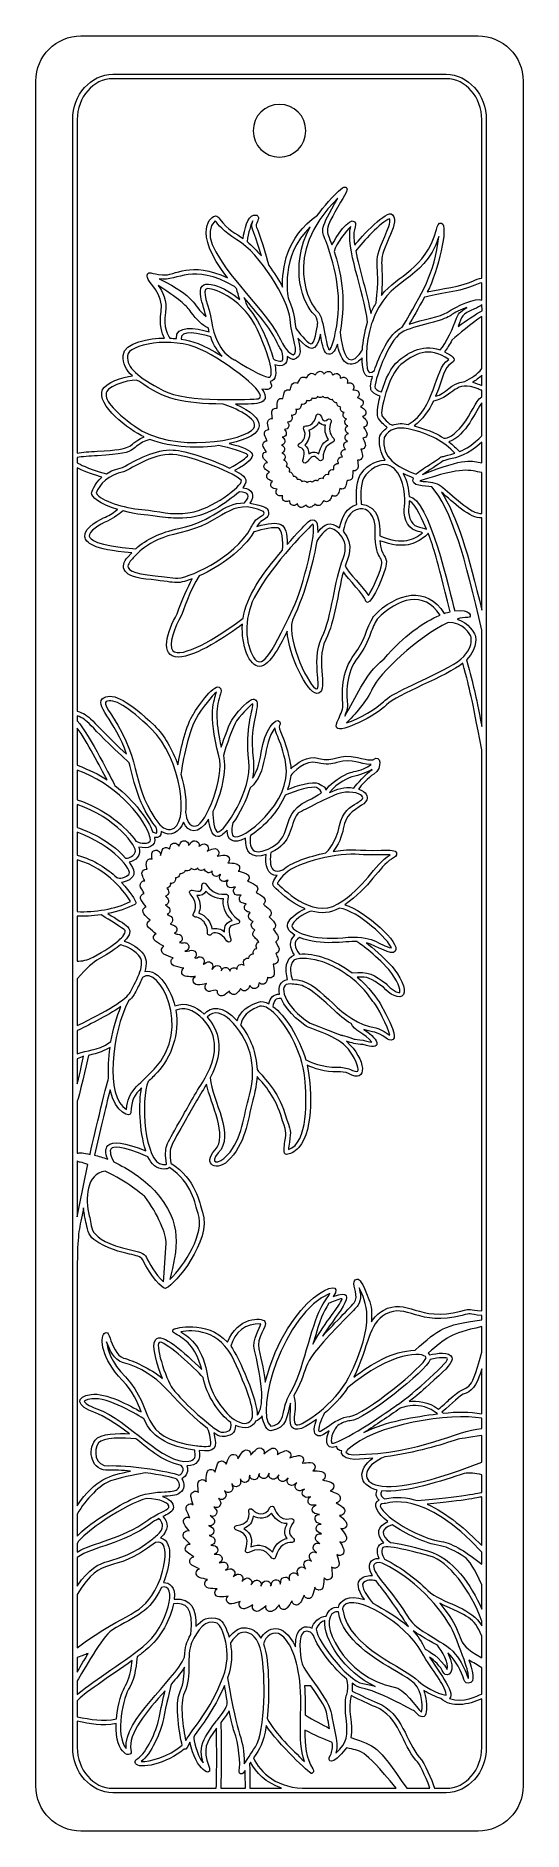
# Model space of a CAD drawing. Header units: inches. Extents: x 186 to 318, y 11 to 493.
import ezdxf

# ---------------------------------------------------------------- set-up
doc = ezdxf.new("R2010")
doc.units = ezdxf.units.IN
doc.header["$MEASUREMENT"] = 0
doc.layers.add('_U+0421_U+043B_U+043E_U+0439 1', color=7, linetype='Continuous')

msp = doc.modelspace()

# ---------------------------------------------------------------- linework, layer by layer
at = {"layer": '_U+0421_U+043B_U+043E_U+0439 1', "color": 1, "lineweight": 9, "true_color": 0xff0000}
for points, knots in [([(305.39, 493.2), (305.39, 493.2), (198.61, 493.2), (198.61, 493.2), (191.91, 493.2), (186.48, 487.77), (186.48, 481.07), (186.48, 481.07), (186.48, 22.93), (186.48, 22.93), (186.48, 16.23), (191.91, 10.8), (198.61, 10.8), (198.61, 10.8), (305.39, 10.8), (305.39, 10.8), (312.09, 10.8), (317.52, 16.23), (317.52, 22.93), (317.52, 22.93), (317.52, 481.07), (317.52, 481.07), (317.52, 487.77), (312.09, 493.2), (305.39, 493.2)], [0, 0, 0, 0, 1, 1, 1, 2, 2, 2, 3, 3, 3, 4, 4, 4, 5, 5, 5, 6, 6, 6, 7, 7, 7, 8, 8, 8, 8]), ([(252, 460.64), (248.09, 460.64), (244.91, 463.81), (244.91, 467.72), (244.91, 471.64), (248.09, 474.81), (252, 474.81), (255.91, 474.81), (259.09, 471.64), (259.09, 467.72), (259.09, 463.81), (255.91, 460.64), (252, 460.64)], [0, 0, 0, 0, 1, 1, 1, 2, 2, 2, 3, 3, 3, 4, 4, 4, 4])]:
    msp.add_open_spline(points, degree=3, knots=knots, dxfattribs=at)
at = {"layer": '_U+0421_U+043B_U+043E_U+0439 1', "color": 7, "lineweight": 9, "true_color": 0xffffff}
for points, knots in [([(296.82, 482.88), (296.82, 482.88), (207.18, 482.88), (207.18, 482.88), (201.24, 482.88), (196.4, 477.41), (196.4, 470.7), (196.4, 470.65), (196.4, 167.96), (196.4, 167.96), (196.4, 164.15), (196.4, 37.07), (196.4, 33.3), (196.4, 26.59), (201.23, 21.12), (207.18, 21.12), (207.18, 21.12), (296.82, 21.12), (296.82, 21.12), (302.76, 21.12), (307.6, 26.59), (307.6, 33.3), (307.6, 33.3), (307.6, 470.7), (307.6, 470.7), (307.6, 477.41), (302.77, 482.88), (296.82, 482.88)], [0, 0, 0, 0, 1, 1, 1, 2, 2, 2, 3, 3, 3, 4, 4, 4, 5, 5, 5, 6, 6, 6, 7, 7, 7, 8, 8, 8, 9, 9, 9, 9]), ([(197.6, 470.7), (197.6, 476.75), (201.9, 481.68), (207.18, 481.68), (207.18, 481.68), (296.82, 481.68), (296.82, 481.68), (302.1, 481.68), (306.4, 476.75), (306.4, 470.7), (306.4, 470.7), (306.4, 428.13), (306.4, 428.13), (305.54, 427.96), (304.72, 427.68), (303.96, 427.29), (301.27, 425.92), (295.14, 425.18), (291.75, 424.4), (294.68, 429.83), (297.53, 442.29), (295.6, 442.88), (294.74, 443.15), (294.49, 442.08), (294.24, 441.22), (290.96, 429.94), (283.93, 429.32), (279.4, 423.46), (280.18, 433.79), (278.15, 431.34), (281.4, 438.82), (282.55, 441.48), (283.55, 443.77), (282.4, 445.13), (280.95, 446.85), (274.01, 439.13), (272.22, 437), (271.94, 438.78), (271.87, 440.25), (272.17, 441.13), (272.55, 442.26), (272.56, 442.87), (272.21, 443.24), (270.79, 444.72), (267.04, 438.93), (266.11, 437.03), (264.55, 441.4), (263.68, 440.26), (268.44, 448.49), (270.18, 451.51), (270.45, 451.97), (269.95, 452.43), (269.83, 452.55), (269.49, 452.76), (268.93, 452.37), (266.09, 449.87), (263.92, 447.42), (262.26, 445.06), (253.7, 439.09), (252.67, 430.48), (252.84, 425.72), (251.78, 427.66), (250.51, 429.65), (249.13, 431.52), (248.3, 434.21), (246.65, 440.24), (245.82, 441.73), (245.3, 442.67), (246.83, 443.92), (246.16, 444.76), (245.82, 445.18), (245.23, 445.07), (245.01, 445.03), (243.4, 444.74), (242.56, 441.09), (242.2, 438.76), (240.4, 440.06), (238.13, 441.08), (235.94, 443.95), (235.57, 444.43), (235.3, 444.78), (234.83, 444.81), (233.83, 444.9), (228.08, 440.99), (238.05, 428.16), (227.98, 432.93), (223.92, 428.6), (220.54, 428.98), (218.94, 429.15), (218.1, 429.35), (217.64, 429.46), (217.24, 429.56), (216.91, 429.63), (216.63, 429.37), (216.3, 429.06), (216.45, 428.75), (216.49, 428.32), (216.62, 426.89), (220.95, 424.03), (220.15, 419.11), (219.57, 415.57), (220.4, 413.22), (221.07, 412), (217.28, 411.96), (210.12, 410.9), (209.92, 407.32), (209.8, 405.16), (210.75, 403.43), (212.49, 401.82), (209.76, 401.6), (205.25, 399.96), (204.43, 398.14), (202.54, 393.98), (211.7, 387.25), (215.57, 385.45), (210.15, 382.83), (213.91, 382.19), (202.98, 381.59), (200.91, 381.48), (198.94, 381.36), (197.6, 381.1), (197.6, 381.1), (197.6, 470.7), (197.6, 470.7), (197.6, 470.7), (197.6, 470.7), (197.6, 470.7)], [0, 0, 0, 0, 1, 1, 1, 2, 2, 2, 3, 3, 3, 4, 4, 4, 5, 5, 5, 6, 6, 6, 7, 7, 7, 8, 8, 8, 9, 9, 9, 10, 10, 10, 11, 11, 11, 12, 12, 12, 13, 13, 13, 14, 14, 14, 15, 15, 15, 16, 16, 16, 17, 17, 17, 18, 18, 18, 19, 19, 19, 20, 20, 20, 21, 21, 21, 22, 22, 22, 23, 23, 23, 24, 24, 24, 25, 25, 25, 26, 26, 26, 27, 27, 27, 28, 28, 28, 29, 29, 29, 30, 30, 30, 31, 31, 31, 32, 32, 32, 33, 33, 33, 34, 34, 34, 35, 35, 35, 36, 36, 36, 37, 37, 37, 38, 38, 38, 39, 39, 39, 40, 40, 40, 41, 41, 41, 42, 42, 42, 42]), ([(264.43, 438.12), (267.33, 430.35), (268.94, 422.46), (267.09, 413.7), (266.98, 412.98), (266.09, 408.76), (265.38, 408.83), (264.94, 409.1), (264.51, 411.47), (264.22, 413.03), (263.73, 415.71), (263.27, 418.25), (262.16, 419.2), (260.53, 420.61), (252.07, 434.16), (267.66, 449.56), (262.75, 440.99), (263.26, 441.29), (264.43, 438.12)], [0, 0, 0, 0, 1, 1, 1, 2, 2, 2, 3, 3, 3, 4, 4, 4, 5, 5, 5, 6, 6, 6, 6]), ([(278.01, 421.43), (277.45, 420.5), (276.96, 419.54), (276.55, 418.57), (275.59, 423.84), (273.5, 430.41), (272.5, 435.44), (274.41, 437.8), (279.14, 443.19), (281.64, 444.05), (281.95, 443.1), (281.11, 441.17), (280.3, 439.3), (276.58, 430.74), (279.37, 433.62), (278.01, 421.43)], [0, 0, 0, 0, 1, 1, 1, 2, 2, 2, 3, 3, 3, 4, 4, 4, 5, 5, 5, 5]), ([(254.83, 417.04), (255.31, 411.92), (257.32, 408.1), (255.69, 407.48), (255.27, 407.63), (253.74, 408.4), (252.24, 411.66), (248.06, 420.73), (227.74, 437.24), (234.74, 443.53), (235.57, 442.53), (236.62, 440.84), (240.56, 438.43), (246.84, 434.58), (254.3, 422.58), (254.83, 417.04)], [0, 0, 0, 0, 1, 1, 1, 2, 2, 2, 3, 3, 3, 4, 4, 4, 5, 5, 5, 5]), ([(247.12, 434.06), (245.88, 435.52), (244.58, 436.83), (243.28, 437.91), (243.63, 440.36), (244.28, 442.65), (244.84, 443.5), (244.07, 441.61), (244.6, 442.61), (247.12, 434.06)], [0, 0, 0, 0, 1, 1, 1, 2, 2, 2, 3, 3, 3, 3]), ([(261.38, 418.29), (261.77, 417.96), (262.09, 417.13), (262.35, 416.12), (262.31, 416.05), (262.28, 415.97), (262.26, 415.88), (262.12, 414.84), (261.41, 410), (260.43, 410.44), (259.19, 411.01), (257.16, 413.56), (256.39, 414.63), (255.86, 417.45), (256.2, 418.45), (254.39, 422.57), (254.2, 423.48), (252.12, 434.06), (260.27, 441.88), (254.34, 430.94), (258.46, 420.81), (261.38, 418.29)], [0, 0, 0, 0, 1, 1, 1, 2, 2, 2, 3, 3, 3, 4, 4, 4, 5, 5, 5, 6, 6, 6, 7, 7, 7, 7]), ([(275.69, 416.28), (274.84, 413.66), (274.44, 411.07), (274.3, 408.86), (273.61, 407.86), (272.75, 406.37), (271.41, 406.18), (269.28, 405.89), (268.51, 411.48), (268.29, 413.6), (270.09, 422.78), (268.33, 430.37), (266.71, 435.29), (267.23, 437.35), (269.92, 440.9), (271.17, 441.98), (269.65, 436.17), (274.66, 424.94), (275.69, 416.28)], [0, 0, 0, 0, 1, 1, 1, 2, 2, 2, 3, 3, 3, 4, 4, 4, 5, 5, 5, 6, 6, 6, 6]), ([(294.89, 439.26), (293.57, 429.09), (290.56, 424.3), (285.01, 414.95), (281.43, 413.24), (278.78, 407.06), (277.51, 403.3), (276.43, 402.4), (276.02, 402.76), (275.79, 403.31), (275.31, 404.49), (274.88, 410.12), (276.78, 415.93), (276.84, 416.02), (276.87, 416.12), (276.88, 416.22), (281.14, 428.8), (290.51, 426.52), (294.89, 439.26)], [0, 0, 0, 0, 1, 1, 1, 2, 2, 2, 3, 3, 3, 4, 4, 4, 5, 5, 5, 6, 6, 6, 6]), ([(240.51, 425.14), (240.63, 424.46), (240.99, 423.37), (241.37, 422.34), (237.74, 425.41), (230.17, 429.2), (230.73, 423.81), (230.9, 422.16), (231.7, 420.01), (232.25, 417.81), (228.31, 421.09), (229.79, 423.03), (219.65, 427.88), (225.1, 427.16), (228.22, 432.49), (239.93, 425.83), (240.12, 425.6), (240.32, 425.36), (240.51, 425.14)], [0, 0, 0, 0, 1, 1, 1, 2, 2, 2, 3, 3, 3, 4, 4, 4, 5, 5, 5, 6, 6, 6, 6]), ([(219.35, 426.16), (226.49, 421.39), (226.54, 421.04), (228.25, 418.91), (229.7, 417.1), (231.19, 415.26), (232.84, 414.74), (232.92, 414.38), (233.01, 414.03), (233.1, 413.69), (229.5, 414.71), (223.93, 415.55), (224.31, 411.85), (223.71, 411.91), (223.1, 411.95), (222.5, 411.98), (222.04, 412.58), (220.66, 414.82), (221.33, 418.91), (221.84, 422.04), (220.57, 424.46), (219.35, 426.16)], [0, 0, 0, 0, 1, 1, 1, 2, 2, 2, 3, 3, 3, 4, 4, 4, 5, 5, 5, 6, 6, 6, 7, 7, 7, 7]), ([(233.74, 416.53), (233.16, 420.27), (230.65, 425.31), (232.66, 425.31), (234.94, 425.31), (242.57, 422.02), (246.07, 414.24), (250.68, 404.02), (249.93, 401.92), (249.42, 401.5), (248.69, 401.18), (244.45, 403.26), (240.17, 406.03), (240.13, 406.06), (240.09, 406.08), (240.04, 406.1), (239.99, 406.11), (234.98, 407.87), (233.74, 416.53)], [0, 0, 0, 0, 1, 1, 1, 2, 2, 2, 3, 3, 3, 4, 4, 4, 5, 5, 5, 6, 6, 6, 6]), ([(297.05, 418.9), (295.41, 417.76), (290.57, 417.01), (286.84, 415.7), (287.78, 417.3), (289.34, 420), (290.96, 422.96), (293.88, 423.85), (301.27, 424.57), (304.5, 426.22), (305.1, 426.52), (305.74, 426.73), (306.4, 426.88), (306.4, 426.88), (306.44, 422.2), (306.44, 422.2), (304.98, 422.93), (299.59, 420.65), (297.05, 418.9)], [0, 0, 0, 0, 1, 1, 1, 2, 2, 2, 3, 3, 3, 4, 4, 4, 5, 5, 5, 6, 6, 6, 6]), ([(243.44, 420.35), (243.2, 420.92), (242.81, 421.9), (242.45, 422.88), (245.93, 418.86), (249.51, 414.71), (251.15, 411.16), (251.64, 410.08), (252.15, 409.24), (252.64, 408.59), (252.88, 407.55), (252.98, 406.25), (252.74, 405.93), (252.67, 405.85), (252.26, 405.73), (251.62, 405.85), (251.27, 405.92), (250.47, 406.17), (250.34, 406.5), (249.81, 408.36), (247.32, 416.12), (243.44, 420.35)], [0, 0, 0, 0, 1, 1, 1, 2, 2, 2, 3, 3, 3, 4, 4, 4, 5, 5, 5, 6, 6, 6, 7, 7, 7, 7]), ([(283.87, 405.82), (282.09, 404.4), (280.46, 400.92), (279.42, 397.59), (279, 397.63), (278.29, 397.8), (277.74, 398.52), (277.11, 399.81), (281.39, 411.44), (284.7, 413.43), (286.5, 414.51), (289.39, 415.26), (291.95, 415.92), (300.38, 418.09), (296.42, 418.16), (302.36, 420.18), (300.42, 419.15), (300.04, 418.33), (299.64, 417.33), (298.75, 415.09), (296.94, 410.54), (295.19, 408.83), (290.05, 410.68), (286, 407.5), (283.87, 405.82)], [0, 0, 0, 0, 1, 1, 1, 2, 2, 2, 3, 3, 3, 4, 4, 4, 5, 5, 5, 6, 6, 6, 7, 7, 7, 8, 8, 8, 8]), ([(300.08, 415.12), (301.15, 417.9), (300.87, 418.29), (304.46, 419.83), (305.16, 420.13), (305.98, 420.58), (306.45, 421.01), (306.45, 421.01), (306.46, 419.29), (306.46, 419.29), (304.75, 418.42), (302.09, 416.67), (300.08, 415.12)], [0, 0, 0, 0, 1, 1, 1, 2, 2, 2, 3, 3, 3, 4, 4, 4, 4]), ([(306.4, 403.82), (305.19, 402.17), (303.55, 401.25), (301.82, 400.29), (297.97, 399.99), (296.75, 396.93), (293.99, 396.37), (296.29, 401.78), (295.96, 403.82), (298.32, 405.33), (299.96, 406.38), (298.21, 407.4), (296.36, 408.32), (297.07, 409.14), (297.76, 410.26), (298.39, 411.48), (300.25, 413.08), (303.53, 415.83), (306.4, 417.83), (306.4, 417.83), (306.4, 403.82), (306.4, 403.82)], [0, 0, 0, 0, 1, 1, 1, 2, 2, 2, 3, 3, 3, 4, 4, 4, 5, 5, 5, 6, 6, 6, 7, 7, 7, 7]), ([(230.79, 408.96), (237.77, 405.69), (249.75, 396.69), (246.27, 395.67), (245.06, 395.59), (226.79, 394.54), (220.68, 397.92), (213.78, 401.72), (210.93, 403.86), (211.12, 407.26), (211.29, 410.33), (223.01, 412.61), (230.79, 408.96)], [0, 0, 0, 0, 1, 1, 1, 2, 2, 2, 3, 3, 3, 4, 4, 4, 4]), ([(236.55, 407.15), (231.08, 410.54), (228.65, 411.23), (225.55, 411.69), (224.93, 414.49), (230.8, 413.18), (233.52, 412.32), (234.35, 409.92), (235.48, 408.27), (236.55, 407.15)], [0, 0, 0, 0, 1, 1, 1, 2, 2, 2, 3, 3, 3, 3]), ([(238.5, 383.68), (249.2, 385.99), (248.7, 390.46), (240.15, 394.25), (244.66, 394.31), (250.38, 393.77), (247.28, 398.31), (249.9, 397.76), (250.32, 398.97), (249.45, 400.34), (251.26, 400.45), (251.13, 403.02), (250.76, 404.85), (252.69, 404.18), (254.17, 404.67), (254.07, 407.05), (254.89, 406.4), (255.49, 406.28), (255.61, 406.26), (255.64, 406.25), (255.68, 406.25), (255.71, 406.25), (255.76, 406.25), (255.81, 406.26), (255.86, 406.27), (258.13, 406.88), (257.63, 409.12), (256.97, 411.97), (260.07, 408.37), (261.89, 407.88), (263, 413.06), (263.6, 409.75), (263.97, 407.81), (265.18, 407.65), (266.44, 407.49), (267.18, 409.2), (267.58, 410.4), (267.94, 408.64), (268.53, 406.63), (269.44, 405.72), (270.01, 405.15), (270.76, 404.88), (271.58, 405), (272.5, 405.12), (273.41, 405.71), (274.24, 406.68), (274.26, 404.08), (274.52, 400.92), (277, 401.67), (276.73, 400.7), (276.17, 398.6), (276.78, 397.8), (277.51, 396.85), (278.43, 396.53), (279.09, 396.43), (278.33, 393.62), (278.06, 391.12), (278.6, 390.38), (279.59, 389.12), (280.38, 388.39), (280.99, 387.96), (279.87, 387.18), (278.99, 385.88), (278.94, 385.55), (278.93, 385.5), (278.43, 382.1), (280.45, 379.2), (277.6, 379.3), (274.75, 377.07), (273.63, 375.03), (272.39, 372.8), (272.65, 368.76), (272.79, 367.24), (270.08, 366.68), (268.77, 363.69), (268.1, 361), (265.56, 362.9), (264.21, 362.17), (262.27, 359.8), (262.45, 363.69), (260.89, 363.96), (259.09, 361.99), (258.86, 361.74), (256.74, 359.59), (254.08, 356.53), (254.16, 362.62), (252.11, 363.11), (245.92, 361.4), (246.02, 361.57), (246.12, 361.73), (246.24, 361.92), (247.08, 363.17), (248.77, 363.31), (249.06, 364.54), (249.22, 365.25), (248.75, 366.18), (248.41, 366.36), (248.28, 366.43), (246.5, 367.34), (244.05, 367.63), (245.4, 369.69), (244.87, 371.41), (242.17, 371.79), (243.87, 374.18), (242.67, 374.93), (239.91, 376.41), (247.37, 380.44), (245.51, 381.83), (238.5, 383.68)], [0, 0, 0, 0, 1, 1, 1, 2, 2, 2, 3, 3, 3, 4, 4, 4, 5, 5, 5, 6, 6, 6, 7, 7, 7, 8, 8, 8, 9, 9, 9, 10, 10, 10, 11, 11, 11, 12, 12, 12, 13, 13, 13, 14, 14, 14, 15, 15, 15, 16, 16, 16, 17, 17, 17, 18, 18, 18, 19, 19, 19, 20, 20, 20, 21, 21, 21, 22, 22, 22, 23, 23, 23, 24, 24, 24, 25, 25, 25, 26, 26, 26, 27, 27, 27, 28, 28, 28, 29, 29, 29, 30, 30, 30, 31, 31, 31, 32, 32, 32, 33, 33, 33, 34, 34, 34, 35, 35, 35, 36, 36, 36, 36]), ([(282.3, 388.64), (282.12, 388.68), (281.26, 388.94), (279.56, 391.09), (278.95, 392.14), (281.35, 402.28), (284.62, 404.87), (288.04, 407.58), (292.13, 410.14), (297.51, 406.24), (293.27, 403.44), (294.22, 393.18), (286.59, 388.81), (285.14, 389.08), (283.66, 389.13), (282.3, 388.64)], [0, 0, 0, 0, 1, 1, 1, 2, 2, 2, 3, 3, 3, 4, 4, 4, 5, 5, 5, 5]), ([(214.18, 400.46), (221.22, 395.36), (225.8, 394.41), (236.86, 394.26), (239.61, 393.33), (246.71, 390.31), (245.09, 387.8), (242.93, 384.46), (223.36, 380.81), (213.05, 388.3), (207.17, 392.56), (204.64, 395.71), (205.52, 397.65), (206.26, 399.28), (212.85, 401.32), (214.18, 400.46)], [0, 0, 0, 0, 1, 1, 1, 2, 2, 2, 3, 3, 3, 4, 4, 4, 5, 5, 5, 5]), ([(247.71, 379.68), (248.04, 379.27), (248.38, 378.91), (248.73, 378.6), (248.49, 378.56), (248.26, 378.44), (248.09, 378.23), (247.69, 377.75), (247.75, 377.08), (248.23, 376.68), (248.58, 376.4), (248.93, 376.15), (249.29, 375.95), (249.03, 375.86), (248.81, 375.67), (248.67, 375.41), (248.51, 375.07), (248.52, 374.71), (248.72, 374.4), (248.98, 373.98), (249.55, 373.71), (250.15, 373.53), (249.92, 373.38), (249.74, 373.14), (249.68, 372.84), (249.59, 372.42), (249.73, 372.13), (249.87, 371.96), (250.18, 371.58), (250.73, 371.45), (251.34, 371.4), (251.29, 371.34), (251.24, 371.28), (251.2, 371.21), (251.02, 370.84), (251.04, 370.38), (251.27, 370.04), (251.47, 369.74), (251.78, 369.57), (252.12, 369.57), (252.15, 369.57), (252.18, 369.57), (252.21, 369.57), (252.44, 369.58), (252.66, 369.6), (252.88, 369.62), (252.86, 369.58), (252.83, 369.53), (252.82, 369.48), (252.71, 369.09), (252.82, 368.66), (253.11, 368.37), (253.31, 368.17), (253.57, 368.06), (253.85, 368.06), (253.95, 368.06), (254.05, 368.07), (254.15, 368.1), (254.35, 368.15), (254.54, 368.21), (254.74, 368.28), (254.71, 368.07), (254.73, 367.86), (254.83, 367.64), (255.02, 367.24), (255.4, 367.02), (255.8, 367.02), (255.96, 367.02), (256.13, 367.06), (256.3, 367.14), (256.48, 367.22), (256.66, 367.33), (256.85, 367.44), (256.87, 367.27), (256.93, 367.1), (257.04, 366.94), (257.26, 366.64), (257.59, 366.49), (257.92, 366.49), (258.14, 366.49), (258.37, 366.56), (258.58, 366.71), (258.75, 366.84), (258.94, 366.99), (259.13, 367.16), (259.18, 367.02), (259.27, 366.9), (259.37, 366.8), (259.57, 366.61), (259.81, 366.51), (260.07, 366.51), (260.19, 366.51), (260.32, 366.53), (260.45, 366.57), (260.8, 366.68), (261.18, 367), (261.57, 367.42), (261.62, 367.35), (261.68, 367.28), (261.76, 367.22), (261.96, 367.07), (262.19, 366.99), (262.42, 366.99), (262.75, 366.99), (263.07, 367.15), (263.29, 367.44), (263.48, 367.7), (263.68, 368.01), (263.89, 368.35), (263.96, 368.28), (264.02, 368.21), (264.12, 368.16), (264.29, 368.06), (264.48, 368.01), (264.67, 368.01), (265.05, 368.01), (265.41, 368.22), (265.61, 368.59), (265.78, 368.9), (265.97, 369.3), (266.16, 369.73), (266.23, 369.68), (266.3, 369.63), (266.39, 369.59), (266.53, 369.54), (266.67, 369.51), (266.81, 369.51), (267.24, 369.51), (267.64, 369.77), (267.81, 370.21), (267.98, 370.62), (268.13, 371.09), (268.27, 371.58), (268.35, 371.54), (268.41, 371.5), (268.5, 371.47), (268.6, 371.45), (268.7, 371.44), (268.79, 371.44), (269.28, 371.44), (269.71, 371.75), (269.84, 372.26), (269.98, 372.81), (270.08, 373.33), (270.16, 373.82), (270.24, 373.79), (270.31, 373.75), (270.4, 373.74), (270.45, 373.74), (270.5, 373.73), (270.55, 373.73), (271.1, 373.73), (271.55, 374.12), (271.62, 374.69), (271.7, 375.29), (271.74, 375.85), (271.75, 376.37), (271.84, 376.35), (271.93, 376.33), (272.02, 376.33), (272.22, 376.33), (272.42, 376.38), (272.6, 376.49), (272.93, 376.68), (273.12, 377.03), (273.12, 377.43), (273.12, 378.03), (273.08, 378.62), (273, 379.19), (273.06, 379.18), (273.12, 379.15), (273.18, 379.15), (273.44, 379.15), (273.69, 379.24), (273.9, 379.4), (274.2, 379.64), (274.34, 380.01), (274.28, 380.41), (274.2, 381.01), (274.06, 381.58), (273.89, 382.12), (273.93, 382.12), (273.96, 382.11), (273.99, 382.11), (274.1, 382.11), (274.22, 382.13), (274.33, 382.16), (274.93, 382.35), (275.25, 382.93), (275.06, 383.53), (274.89, 384.1), (274.66, 384.62), (274.42, 385.12), (274.42, 385.12), (274.42, 385.12), (274.42, 385.12), (274.81, 385.12), (275.18, 385.31), (275.39, 385.63), (275.6, 385.96), (275.61, 386.35), (275.43, 386.71), (275.17, 387.23), (274.87, 387.68), (274.56, 388.09), (274.95, 388.11), (275.31, 388.33), (275.48, 388.69), (275.67, 389.07), (275.62, 389.52), (275.36, 389.85), (275.03, 390.28), (274.68, 390.63), (274.31, 390.94), (274.57, 390.98), (274.82, 391.09), (274.99, 391.3), (275.38, 391.77), (275.32, 392.46), (274.85, 392.85), (274.5, 393.14), (274.14, 393.37), (273.77, 393.57), (274.05, 393.67), (274.27, 393.87), (274.41, 394.13), (274.67, 394.67), (274.45, 395.33), (273.9, 395.6), (273.57, 395.76), (273.24, 395.89), (272.9, 395.99), (273.15, 396.14), (273.34, 396.39), (273.4, 396.69), (273.46, 396.98), (273.41, 397.28), (273.25, 397.52), (273.09, 397.77), (272.84, 397.94), (272.56, 398), (272.29, 398.06), (272.01, 398.09), (271.73, 398.11), (271.79, 398.18), (271.84, 398.26), (271.89, 398.35), (272.07, 398.72), (272.03, 399.2), (271.79, 399.54), (271.57, 399.86), (271.2, 400.01), (270.88, 399.96), (270.65, 399.96), (270.42, 399.93), (270.18, 399.9), (270.29, 400.13), (270.33, 400.4), (270.27, 400.65), (270.19, 400.94), (270.01, 401.18), (269.75, 401.33), (269.5, 401.47), (269.2, 401.51), (268.93, 401.44), (268.73, 401.39), (268.53, 401.32), (268.33, 401.25), (268.37, 401.47), (268.36, 401.69), (268.26, 401.9), (267.99, 402.44), (267.33, 402.67), (266.78, 402.4), (266.6, 402.31), (266.42, 402.21), (266.23, 402.1), (266.21, 402.27), (266.15, 402.44), (266.04, 402.6), (265.87, 402.83), (265.61, 402.99), (265.32, 403.03), (265.02, 403.08), (264.74, 403), (264.5, 402.83), (264.32, 402.7), (264.13, 402.54), (263.94, 402.38), (263.8, 402.69), (263.53, 402.94), (263.19, 403.03), (262.82, 403.13), (262.44, 403.02), (262.15, 402.73), (261.94, 402.51), (261.74, 402.29), (261.55, 402.08), (261.48, 402.16), (261.42, 402.25), (261.32, 402.32), (260.82, 402.7), (260.16, 402.6), (259.79, 402.09), (259.6, 401.84), (259.4, 401.53), (259.19, 401.2), (259.12, 401.26), (259.06, 401.34), (258.97, 401.39), (258.71, 401.53), (258.41, 401.56), (258.13, 401.48), (257.85, 401.4), (257.61, 401.21), (257.47, 400.95), (257.3, 400.64), (257.11, 400.24), (256.92, 399.81), (256.85, 399.86), (256.78, 399.91), (256.69, 399.95), (256.11, 400.18), (255.5, 399.92), (255.27, 399.33), (255.11, 398.93), (254.95, 398.46), (254.81, 397.98), (254.56, 398.1), (254.26, 398.14), (253.99, 398.07), (253.62, 397.96), (253.34, 397.68), (253.24, 397.28), (253.1, 396.74), (253, 396.22), (252.92, 395.73), (252.66, 395.83), (252.36, 395.83), (252.1, 395.72), (251.74, 395.57), (251.51, 395.25), (251.45, 394.85), (251.38, 394.24), (251.34, 393.68), (251.33, 393.15), (251.24, 393.18), (251.15, 393.21), (251.06, 393.21), (251.06, 393.21), (251.05, 393.21), (251.05, 393.21), (250.42, 393.2), (249.95, 392.73), (249.96, 392.11), (249.96, 391.53), (250, 390.94), (250.08, 390.36), (249.97, 390.38), (249.85, 390.39), (249.73, 390.37), (249.11, 390.29), (248.71, 389.75), (248.8, 389.13), (248.88, 388.55), (249.01, 387.97), (249.17, 387.42), (249.03, 387.43), (248.89, 387.42), (248.75, 387.38), (248.15, 387.2), (247.83, 386.61), (248.01, 386.01), (248.19, 385.42), (248.42, 384.9), (248.66, 384.41), (248.49, 384.41), (248.31, 384.39), (248.13, 384.3), (247.57, 384.02), (247.36, 383.38), (247.65, 382.83), (247.92, 382.29), (248.2, 381.84), (248.5, 381.44), (248.29, 381.42), (248.09, 381.37), (247.91, 381.23), (247.42, 380.84), (247.33, 380.18), (247.71, 379.68)], [0, 0, 0, 0, 1, 1, 1, 2, 2, 2, 3, 3, 3, 4, 4, 4, 5, 5, 5, 6, 6, 6, 7, 7, 7, 8, 8, 8, 9, 9, 9, 10, 10, 10, 11, 11, 11, 12, 12, 12, 13, 13, 13, 14, 14, 14, 15, 15, 15, 16, 16, 16, 17, 17, 17, 18, 18, 18, 19, 19, 19, 20, 20, 20, 21, 21, 21, 22, 22, 22, 23, 23, 23, 24, 24, 24, 25, 25, 25, 26, 26, 26, 27, 27, 27, 28, 28, 28, 29, 29, 29, 30, 30, 30, 31, 31, 31, 32, 32, 32, 33, 33, 33, 34, 34, 34, 35, 35, 35, 36, 36, 36, 37, 37, 37, 38, 38, 38, 39, 39, 39, 40, 40, 40, 41, 41, 41, 42, 42, 42, 43, 43, 43, 44, 44, 44, 45, 45, 45, 46, 46, 46, 47, 47, 47, 48, 48, 48, 49, 49, 49, 50, 50, 50, 51, 51, 51, 52, 52, 52, 53, 53, 53, 54, 54, 54, 55, 55, 55, 56, 56, 56, 57, 57, 57, 58, 58, 58, 59, 59, 59, 60, 60, 60, 61, 61, 61, 62, 62, 62, 63, 63, 63, 64, 64, 64, 65, 65, 65, 66, 66, 66, 67, 67, 67, 68, 68, 68, 69, 69, 69, 70, 70, 70, 71, 71, 71, 72, 72, 72, 73, 73, 73, 74, 74, 74, 75, 75, 75, 76, 76, 76, 77, 77, 77, 78, 78, 78, 79, 79, 79, 80, 80, 80, 81, 81, 81, 82, 82, 82, 83, 83, 83, 84, 84, 84, 85, 85, 85, 86, 86, 86, 87, 87, 87, 88, 88, 88, 89, 89, 89, 90, 90, 90, 91, 91, 91, 92, 92, 92, 93, 93, 93, 94, 94, 94, 95, 95, 95, 96, 96, 96, 97, 97, 97, 98, 98, 98, 99, 99, 99, 100, 100, 100, 101, 101, 101, 102, 102, 102, 103, 103, 103, 104, 104, 104, 105, 105, 105, 106, 106, 106, 107, 107, 107, 108, 108, 108, 109, 109, 109, 110, 110, 110, 111, 111, 111, 112, 112, 112, 113, 113, 113, 114, 114, 114, 115, 115, 115, 116, 116, 116, 117, 117, 117, 118, 118, 118, 119, 119, 119, 120, 120, 120, 121, 121, 121, 122, 122, 122, 123, 123, 123, 124, 124, 124, 125, 125, 125, 126, 126, 126, 127, 127, 127, 128, 128, 128, 129, 129, 129, 130, 130, 130, 130]), ([(306.4, 396.25), (304.46, 394.85), (303.78, 391.84), (301.22, 388.6), (298.98, 385.76), (297.3, 385.08), (296.2, 385.07), (294.43, 386.26), (293.13, 387.03), (288.2, 388.42), (290.54, 390.1), (292.18, 392.54), (293.38, 395.04), (299.12, 396.33), (299.1, 400.93), (305.44, 398.33), (305.78, 398.18), (306.11, 398.05), (306.4, 397.96), (306.4, 397.96), (306.4, 396.25), (306.4, 396.25)], [0, 0, 0, 0, 1, 1, 1, 2, 2, 2, 3, 3, 3, 4, 4, 4, 5, 5, 5, 6, 6, 6, 7, 7, 7, 7]), ([(306.4, 399.24), (305.53, 399.57), (304.82, 399.9), (303.93, 400.11), (304.73, 400.61), (305.63, 401.24), (306.4, 401.99), (306.4, 401.99), (306.4, 399.24), (306.4, 399.24)], [0, 0, 0, 0, 1, 1, 1, 2, 2, 2, 3, 3, 3, 3]), ([(252.9, 385.24), (252.9, 385.24), (252.84, 385.28), (252.76, 385.35), (253.2, 385.36), (253.59, 385.63), (253.75, 386.04), (253.92, 386.46), (253.81, 386.94), (253.48, 387.24), (253.48, 387.24), (253.41, 387.32), (253.32, 387.44), (253.34, 387.44), (253.35, 387.44), (253.37, 387.44), (253.59, 387.44), (253.82, 387.51), (254.02, 387.65), (254.52, 388.01), (254.64, 388.66), (254.29, 389.17), (254.28, 389.18), (254.22, 389.28), (254.14, 389.44), (254.18, 389.44), (254.22, 389.43), (254.26, 389.43), (254.42, 389.43), (254.58, 389.46), (254.74, 389.53), (255.31, 389.79), (255.54, 390.41), (255.29, 390.98), (255.28, 390.99), (255.24, 391.1), (255.2, 391.26), (255.26, 391.25), (255.33, 391.24), (255.41, 391.24), (255.75, 391.24), (256.07, 391.4), (256.28, 391.67), (256.49, 391.94), (256.56, 392.29), (256.47, 392.62), (256.47, 392.63), (256.45, 392.72), (256.43, 392.86), (256.52, 392.83), (256.61, 392.82), (256.71, 392.82), (257.03, 392.82), (257.32, 392.95), (257.53, 393.19), (257.74, 393.42), (257.84, 393.73), (257.81, 394.04), (257.81, 394.04), (257.8, 394.1), (257.8, 394.19), (257.91, 394.15), (258.02, 394.12), (258.15, 394.12), (258.15, 394.12), (258.16, 394.12), (258.16, 394.12), (258.77, 394.12), (259.26, 394.6), (259.27, 395.2), (259.27, 395.2), (259.27, 395.22), (259.27, 395.23), (259.36, 395.19), (259.45, 395.14), (259.56, 395.13), (259.62, 395.12), (259.68, 395.11), (259.74, 395.11), (260.23, 395.11), (260.63, 395.43), (260.77, 395.91), (260.85, 395.86), (260.94, 395.82), (261.04, 395.79), (261.14, 395.76), (261.23, 395.75), (261.34, 395.75), (261.52, 395.75), (261.71, 395.79), (261.87, 395.89), (262.04, 395.98), (262.16, 396.12), (262.25, 396.27), (262.33, 396.2), (262.43, 396.15), (262.53, 396.1), (262.53, 396.1), (262.53, 396.1), (262.53, 396.1), (262.67, 396.05), (262.81, 396.02), (262.95, 396.02), (263.23, 396.02), (263.49, 396.13), (263.69, 396.32), (263.77, 396.22), (263.86, 396.13), (263.98, 396.06), (264.16, 395.96), (264.34, 395.91), (264.53, 395.91), (264.71, 395.91), (264.89, 395.96), (265.04, 396.04), (265.11, 395.9), (265.21, 395.77), (265.34, 395.67), (265.34, 395.67), (265.34, 395.67), (265.34, 395.67), (265.55, 395.51), (265.78, 395.44), (266.02, 395.44), (266.11, 395.44), (266.2, 395.48), (266.29, 395.5), (266.32, 395.3), (266.41, 395.11), (266.57, 394.94), (266.79, 394.72), (267.08, 394.61), (267.36, 394.61), (267.39, 394.61), (267.42, 394.62), (267.45, 394.62), (267.42, 394.38), (267.48, 394.14), (267.63, 393.92), (267.63, 393.92), (267.63, 393.92), (267.63, 393.92), (267.83, 393.63), (268.15, 393.46), (268.48, 393.45), (268.38, 393.19), (268.37, 392.9), (268.49, 392.62), (268.62, 392.35), (268.83, 392.15), (269.11, 392.04), (269.19, 392.01), (269.27, 392.02), (269.35, 392), (269.16, 391.76), (269.07, 391.46), (269.14, 391.13), (269.14, 391.13), (269.14, 391.13), (269.14, 391.13), (269.23, 390.7), (269.58, 390.38), (269.99, 390.29), (269.73, 390.09), (269.57, 389.81), (269.57, 389.45), (269.56, 388.92), (269.94, 388.5), (270.42, 388.39), (270.11, 388.27), (269.88, 388.03), (269.79, 387.67), (269.63, 387.1), (269.97, 386.49), (270.54, 386.33), (270.54, 386.33), (270.55, 386.33), (270.55, 386.33), (270.23, 386.28), (269.96, 386.09), (269.78, 385.78), (269.49, 385.26), (269.68, 384.59), (270.18, 384.3), (270.19, 384.3), (270.24, 384.25), (270.32, 384.19), (270.03, 384.19), (269.76, 384.08), (269.54, 383.84), (269.14, 383.39), (269.17, 382.7), (269.6, 382.3), (269.6, 382.29), (269.67, 382.22), (269.77, 382.08), (269.53, 382.09), (269.28, 382.04), (269.07, 381.89), (268.56, 381.53), (268.44, 380.87), (268.8, 380.37), (268.8, 380.35), (268.87, 380.25), (268.94, 380.08), (268.75, 380.11), (268.54, 380.1), (268.34, 380), (267.78, 379.74), (267.54, 379.12), (267.79, 378.56), (267.8, 378.54), (267.84, 378.43), (267.89, 378.27), (267.73, 378.31), (267.56, 378.31), (267.38, 378.26), (266.8, 378.1), (266.46, 377.5), (266.61, 376.92), (266.61, 376.91), (266.63, 376.81), (266.65, 376.68), (266.53, 376.71), (266.39, 376.73), (266.24, 376.71), (265.64, 376.64), (265.21, 376.09), (265.27, 375.5), (265.27, 375.49), (265.28, 375.44), (265.28, 375.35), (265.17, 375.39), (265.06, 375.41), (264.94, 375.41), (264.32, 375.42), (263.83, 374.95), (263.81, 374.35), (263.81, 374.34), (263.81, 374.32), (263.81, 374.31), (263.72, 374.35), (263.63, 374.4), (263.52, 374.41), (262.95, 374.5), (262.47, 374.16), (262.32, 373.63), (262.23, 373.68), (262.14, 373.72), (262.04, 373.75), (261.77, 373.83), (261.47, 373.8), (261.21, 373.65), (261.04, 373.56), (260.92, 373.42), (260.83, 373.27), (260.74, 373.33), (260.65, 373.39), (260.55, 373.43), (260.55, 373.43), (260.54, 373.44), (260.54, 373.44), (260.14, 373.6), (259.69, 373.5), (259.39, 373.23), (259.31, 373.32), (259.22, 373.41), (259.1, 373.48), (259.1, 373.48), (259.1, 373.48), (259.1, 373.48), (258.76, 373.67), (258.37, 373.65), (258.04, 373.48), (257.88, 373.81), (257.55, 374.05), (257.19, 374.1), (257.05, 374.11), (256.92, 374.1), (256.79, 374.07), (256.75, 374.26), (256.66, 374.43), (256.51, 374.59), (256.27, 374.84), (255.95, 374.93), (255.64, 374.91), (255.66, 375.15), (255.6, 375.39), (255.45, 375.62), (255.24, 375.92), (254.91, 376.07), (254.57, 376.08), (254.69, 376.34), (254.71, 376.63), (254.59, 376.9), (254.59, 376.9), (254.59, 376.91), (254.59, 376.91), (254.43, 377.26), (254.1, 377.47), (253.75, 377.53), (253.92, 377.77), (254, 378.07), (253.93, 378.4), (253.84, 378.85), (253.51, 379.16), (253.11, 379.25), (253.35, 379.45), (253.51, 379.74), (253.51, 380.09), (253.51, 380.63), (253.15, 381.04), (252.67, 381.14), (253.01, 381.29), (253.26, 381.6), (253.32, 382), (253.4, 382.55), (253.07, 383.05), (252.53, 383.21), (252.53, 383.21), (252.53, 383.21), (252.51, 383.22), (252.93, 383.28), (253.28, 383.57), (253.4, 384), (253.53, 384.49), (253.32, 384.99), (252.9, 385.24)], [0, 0, 0, 0, 1, 1, 1, 2, 2, 2, 3, 3, 3, 4, 4, 4, 5, 5, 5, 6, 6, 6, 7, 7, 7, 8, 8, 8, 9, 9, 9, 10, 10, 10, 11, 11, 11, 12, 12, 12, 13, 13, 13, 14, 14, 14, 15, 15, 15, 16, 16, 16, 17, 17, 17, 18, 18, 18, 19, 19, 19, 20, 20, 20, 21, 21, 21, 22, 22, 22, 23, 23, 23, 24, 24, 24, 25, 25, 25, 26, 26, 26, 27, 27, 27, 28, 28, 28, 29, 29, 29, 30, 30, 30, 31, 31, 31, 32, 32, 32, 33, 33, 33, 34, 34, 34, 35, 35, 35, 36, 36, 36, 37, 37, 37, 38, 38, 38, 39, 39, 39, 40, 40, 40, 41, 41, 41, 42, 42, 42, 43, 43, 43, 44, 44, 44, 45, 45, 45, 46, 46, 46, 47, 47, 47, 48, 48, 48, 49, 49, 49, 50, 50, 50, 51, 51, 51, 52, 52, 52, 53, 53, 53, 54, 54, 54, 55, 55, 55, 56, 56, 56, 57, 57, 57, 58, 58, 58, 59, 59, 59, 60, 60, 60, 61, 61, 61, 62, 62, 62, 63, 63, 63, 64, 64, 64, 65, 65, 65, 66, 66, 66, 67, 67, 67, 68, 68, 68, 69, 69, 69, 70, 70, 70, 71, 71, 71, 72, 72, 72, 73, 73, 73, 74, 74, 74, 75, 75, 75, 76, 76, 76, 77, 77, 77, 78, 78, 78, 79, 79, 79, 80, 80, 80, 81, 81, 81, 82, 82, 82, 83, 83, 83, 84, 84, 84, 85, 85, 85, 86, 86, 86, 87, 87, 87, 88, 88, 88, 89, 89, 89, 90, 90, 90, 91, 91, 91, 92, 92, 92, 93, 93, 93, 94, 94, 94, 95, 95, 95, 96, 96, 96, 97, 97, 97, 98, 98, 98, 99, 99, 99, 100, 100, 100, 101, 101, 101, 102, 102, 102, 103, 103, 103, 104, 104, 104, 105, 105, 105, 106, 106, 106, 107, 107, 107, 108, 108, 108, 109, 109, 109, 109]), ([(257.53, 382.57), (258.92, 382.31), (258.79, 380.56), (258.3, 379.18), (258.16, 378.79), (258.45, 378.38), (258.86, 378.38), (259.43, 378.38), (260.21, 380.11), (261.17, 380.18), (262.06, 380.24), (262.58, 378.76), (263.33, 379.06), (263.55, 379.15), (263.7, 379.36), (263.7, 379.6), (263.77, 382.62), (265.12, 383.46), (266.38, 384.02), (266.76, 384.18), (266.86, 384.68), (266.57, 384.98), (265.36, 386.26), (265.16, 387.6), (265.89, 389.48), (265.99, 389.74), (265.9, 390.03), (265.67, 390.19), (264.97, 390.68), (264.77, 389.59), (264.06, 389.76), (263.19, 389.98), (263.34, 391.69), (262.44, 391.62), (262.17, 391.6), (261.96, 391.41), (261.9, 391.15), (261.34, 388.37), (259.27, 388.38), (259.06, 388.39), (258.57, 388.43), (258.25, 387.88), (258.51, 387.47), (259.4, 386.06), (258.44, 384.06), (257.44, 383.73), (256.86, 383.54), (256.91, 382.68), (257.53, 382.57)], [0, 0, 0, 0, 1, 1, 1, 2, 2, 2, 3, 3, 3, 4, 4, 4, 5, 5, 5, 6, 6, 6, 7, 7, 7, 8, 8, 8, 9, 9, 9, 10, 10, 10, 11, 11, 11, 12, 12, 12, 13, 13, 13, 14, 14, 14, 15, 15, 15, 16, 16, 16, 16]), ([(306.4, 385.71), (304.14, 383.39), (302.13, 382.19), (300.43, 381.51), (299.64, 382.35), (298.65, 383.25), (297.54, 384.11), (302.16, 385.63), (304.91, 392.8), (306.4, 394.6), (306.4, 394.6), (306.4, 385.71), (306.4, 385.71)], [0, 0, 0, 0, 1, 1, 1, 2, 2, 2, 3, 3, 3, 4, 4, 4, 4]), ([(259.91, 387.28), (260.82, 387.49), (261.92, 388.11), (262.6, 389.47), (263.04, 388.86), (263.63, 388.47), (264.36, 388.56), (264.14, 387.43), (264.21, 386.1), (265.19, 384.77), (264.01, 384.11), (262.94, 383.05), (262.61, 380.87), (261.7, 381.53), (260.8, 381.57), (259.85, 380.89), (259.86, 381.81), (259.56, 382.67), (258.83, 383.25), (259.81, 384.21), (260.37, 385.84), (259.91, 387.28)], [0, 0, 0, 0, 1, 1, 1, 2, 2, 2, 3, 3, 3, 4, 4, 4, 5, 5, 5, 6, 6, 6, 7, 7, 7, 7]), ([(280.11, 385.25), (281.58, 387.69), (283.82, 388.21), (286.57, 387.59), (292.72, 386.31), (296.19, 384.1), (299.19, 381.07), (292.69, 379.1), (297.76, 381.3), (292.39, 377.99), (290.77, 376.99), (289.5, 376.16), (288.72, 375.39), (283.56, 377.43), (279.44, 379.74), (280.11, 385.25)], [0, 0, 0, 0, 1, 1, 1, 2, 2, 2, 3, 3, 3, 4, 4, 4, 5, 5, 5, 5]), ([(197.6, 379.88), (198.82, 380.16), (200.87, 380.27), (203.04, 380.39), (216.01, 381.1), (210.59, 382.56), (217.1, 384.79), (223.09, 382.49), (230.67, 382.31), (235.66, 383.13), (238.56, 382.5), (242.85, 381.28), (243.49, 380.57), (243.45, 380), (241.19, 378.4), (238.59, 377.08), (233.96, 379.31), (226.82, 381.73), (223.36, 381.92), (218.74, 382.16), (213.4, 379.26), (209.75, 377.2), (207.99, 376.86), (206.59, 376.25), (205.48, 375.55), (199.56, 377.02), (198.6, 378.17), (197.6, 378.48), (197.6, 378.48), (197.6, 379.88), (197.6, 379.88), (197.6, 379.88), (197.6, 379.88), (197.6, 379.88)], [0, 0, 0, 0, 1, 1, 1, 2, 2, 2, 3, 3, 3, 4, 4, 4, 5, 5, 5, 6, 6, 6, 7, 7, 7, 8, 8, 8, 9, 9, 9, 10, 10, 10, 11, 11, 11, 11]), ([(306.4, 378.49), (303.85, 378.98), (302.09, 380.05), (290.5, 375.32), (291.8, 376.26), (294.98, 378.12), (295.67, 378.77), (296.01, 379.08), (296.7, 379.24), (297.58, 379.43), (299.65, 379.88), (302.68, 380.56), (306.4, 384.03), (306.4, 384.03), (306.4, 378.49), (306.4, 378.49)], [0, 0, 0, 0, 1, 1, 1, 2, 2, 2, 3, 3, 3, 4, 4, 4, 5, 5, 5, 5]), ([(306.4, 150.57), (302.75, 150.85), (303.83, 151.36), (300.78, 150.53), (289.42, 147.44), (286.29, 154.3), (279.91, 150.73), (278.52, 149.95), (277.48, 148.83), (276.7, 147.69), (276.89, 149.86), (276.75, 151.92), (276.06, 153.64), (274.06, 158.6), (273.6, 159.12), (272.93, 159.12), (272.47, 159.12), (272.22, 158.8), (272.06, 158.37), (271.63, 157.16), (273.41, 154.55), (272.1, 152.75), (271.94, 152.52), (265.15, 145.55), (263.57, 143.78), (265.94, 147.79), (274.98, 157.67), (266.47, 154.44), (270.69, 160.74), (254.21, 154.84), (248.16, 131.4), (247.85, 133.95), (247.28, 136.94), (246.41, 140.4), (245.69, 143.3), (248.91, 146.38), (248.05, 147.76), (247.34, 148.91), (240.7, 149.06), (238, 142.16), (232.17, 148.45), (223.81, 145.8), (223.71, 145.77), (223.49, 145.69), (223.33, 145.5), (223.31, 145.26), (223.26, 144.8), (223.64, 144.66), (224.04, 144.42), (226.51, 142.97), (229.52, 141.19), (231.07, 134.84), (226.48, 139.34), (220.24, 145.1), (218.62, 142.82), (217.46, 141.17), (219.15, 135.88), (220.56, 132.43), (217.17, 135.22), (212.67, 137.19), (210.05, 137.9), (208.18, 138.41), (207.04, 141.54), (206.43, 143.22), (206.03, 144.34), (205.89, 144.72), (205.4, 144.77), (205.21, 144.78), (205, 144.68), (204.86, 144.54), (204.86, 144.54), (204.86, 144.54), (204.86, 144.54), (203.6, 143.23), (204.16, 137.78), (209.68, 132.01), (212.79, 128.77), (213.76, 126.11), (214.78, 123.42), (211.8, 125.18), (205.27, 128.69), (201.34, 128.14), (197.11, 127.53), (197.09, 125.05), (202.51, 123.15), (204.63, 122.4), (207.9, 120.39), (211.67, 117.55), (208.78, 117.71), (203.82, 117.7), (202.41, 115.86), (200.33, 113.15), (201.25, 107.38), (206.22, 107.77), (207.56, 107.87), (209.65, 107.76), (211.95, 107.53), (206.3, 106.34), (202.58, 105.61), (197.6, 98.24), (197.6, 177.04), (197.05, 166.6), (199.28, 178.25), (199.5, 176.02), (199.67, 176.05), (199.95, 174.47), (200.23, 172.94), (200.61, 170.84), (202.07, 169.8), (205.79, 167.16), (209.18, 166.41), (211.66, 165.85), (213.45, 165.45), (214.75, 165.16), (215.16, 164.37), (217.52, 159.77), (220.3, 156.63), (221.3, 156.63), (221.3, 156.63), (221.59, 156.63), (221.77, 156.85), (223.49, 157.49), (233.96, 169.22), (231.27, 177.14), (230.41, 179.65), (229.62, 185.9), (222.77, 190.31), (222.36, 194.74), (222.21, 193.8), (226.15, 200.82), (228.75, 205.47), (229.93, 207.53), (232.39, 211.54), (233.48, 205.98), (238.26, 197.66), (234.67, 193.84), (231.13, 190.07), (235.06, 187.37), (238.86, 191.6), (243.24, 196.47), (243.47, 202.58), (245.07, 208.24), (245.56, 209.99), (245.87, 211.57), (245.96, 213.59), (247.41, 211.87), (250.48, 209.01), (252.32, 203.24), (253.89, 198.3), (253.93, 199.07), (253.46, 196.08), (253.27, 194.84), (252.86, 192.65), (253.91, 192.65), (254.69, 192.65), (256.05, 193.21), (257.17, 194.47), (261.51, 199.35), (260.52, 211.94), (259.43, 216.58), (261.1, 215.86), (264.36, 214.69), (267.53, 214.84), (268.69, 214.9), (269.72, 214.73), (270.55, 214.38), (275.89, 211.38), (275.35, 218.23), (270.01, 223.05), (271.37, 222.64), (272.5, 222.16), (274.48, 222.15), (279.51, 220.45), (279.36, 223.17), (274.66, 226.23), (277.23, 225.35), (278, 225.82), (280.71, 223.85), (281.01, 223.64), (281.9, 222.99), (282.53, 223.54), (282.88, 223.85), (283.82, 224.68), (279.09, 233.19), (278.53, 234.19), (275.78, 237.84), (272.92, 240.3), (275.83, 240.34), (276.27, 240.18), (279.99, 237.55), (281.35, 235.78), (284.46, 233.98), (285.38, 235.59), (286.2, 237.04), (284.4, 240.71), (282.26, 243.1), (279.73, 245.93), (277.1, 248.13), (275.38, 249.46), (278.32, 248.73), (282.06, 245.9), (283.14, 247.26), (284.73, 249.25), (275.14, 258.12), (269.55, 259.72), (276.27, 264.3), (278.88, 270.03), (282.14, 271.99), (282.91, 272.45), (283.64, 272.96), (283.44, 273.64), (283.21, 274.46), (282.07, 274.42), (279.35, 274.35), (272.25, 274.15), (272.59, 275.03), (266.4, 274.02), (270.87, 279.87), (267.38, 282.42), (273.42, 286.03), (274.35, 286.59), (275.16, 287.08), (275.49, 287.89), (275.86, 288.83), (275.45, 290.08), (273.26, 290.8), (273.98, 291.84), (275.9, 293.91), (277.34, 294.83), (279.96, 296.48), (279.03, 300.32), (277.32, 298.75), (277.14, 298.59), (276.32, 298.45), (272.94, 299.29), (268, 300.53), (266.69, 297.86), (262.6, 299.05), (259.47, 299.95), (256.59, 297.75), (255.08, 296.27), (255, 297.88), (254.33, 301.23), (252.62, 305.41), (252.05, 306.79), (251.81, 307.42), (252.03, 307.89), (252.24, 308.34), (252.23, 308.71), (252, 308.97), (250.93, 310.21), (247.94, 306.68), (247.1, 300.65), (246.61, 297.19), (245.6, 295.01), (244.73, 293.7), (245.83, 299.62), (243.46, 300.88), (245.52, 310.59), (246.03, 312.99), (246.36, 314.49), (245.36, 314.88), (244.98, 315.03), (243.85, 315.48), (239.53, 309.89), (238.57, 308.64), (237.16, 304.58), (236.34, 302.09), (234.89, 308.17), (234.79, 312.36), (235.99, 315.84), (236.21, 316.47), (236.67, 317.8), (235.8, 318.19), (234.11, 318.96), (229.58, 312.27), (228.51, 310.4), (226.61, 307.09), (225.29, 300.8), (224.67, 297.34), (223.19, 301.41), (221.03, 305.29), (218.35, 307.86), (211.5, 314.43), (207.31, 316.74), (204.79, 315.37), (201.62, 313.66), (208.01, 309.21), (210.87, 300.16), (200.78, 309.62), (201.14, 310.69), (197.6, 311.74), (197.6, 311.74), (197.6, 377.13), (197.6, 377.13), (199.76, 375.95), (202.64, 375.07), (204.25, 374.63), (202.07, 372.72), (201.49, 370.56), (201.46, 370.41), (201.2, 369.41), (203.66, 367.37), (208.48, 365.96), (207.65, 365.33), (206.39, 364.44), (205.23, 363.91), (204.22, 363.48), (199.2, 361.2), (199.65, 358.55), (199.89, 357.14), (201.48, 355.18), (212.26, 354.28), (212.05, 354.05), (211.83, 353.82), (211.64, 353.58), (209.1, 351.28), (208.91, 347.98), (216.01, 347.26), (224.54, 346.4), (223.94, 345.59), (228.54, 347.31), (227.34, 345.12), (225.72, 341.55), (224.47, 337.93), (221.87, 333.33), (219.55, 326.3), (224.81, 326.3), (229.47, 326.3), (238, 332.05), (242.03, 335.09), (241.68, 329.49), (243.87, 323.73), (246.63, 323.73), (249.42, 323.73), (252.65, 330.38), (254.06, 333.22), (254.46, 327.04), (259.31, 316.53), (262.02, 316.53), (265.64, 316.53), (261.39, 324.84), (264.45, 331.01), (266.94, 336.02), (267.61, 343.42), (269.18, 349.17), (270.31, 347.54), (275.11, 342.49), (275.1, 341.6), (275.09, 341.27), (275.36, 340.99), (275.7, 340.99), (277, 340.99), (280.42, 348.86), (280.71, 351.29), (281, 353.62), (279.31, 353.11), (279, 357.54), (285.66, 354.99), (288.63, 356.94), (290.89, 358.5), (291.41, 358.85), (291.84, 359.18), (291.96, 359.58), (293.88, 354.6), (293.82, 354.34), (297.94, 338.48), (297.43, 338.35), (296.88, 338.2), (296.32, 338), (291.62, 345.54), (283.53, 343.7), (277.34, 337.29), (277.31, 337.25), (277.28, 337.22), (277.26, 337.18), (275.39, 334.16), (274.82, 330.28), (272.19, 327.03), (268.45, 322.38), (268.76, 316.08), (269.07, 313.59), (269.19, 312.59), (268.46, 310.96), (267.93, 309.77), (267.34, 308.45), (267.04, 307.78), (267.39, 307.29), (268.48, 305.76), (277.94, 310.53), (280.81, 313.46), (283.56, 316.28), (297.06, 321.1), (301.33, 324.65), (303.48, 316.29), (303.41, 316.85), (306.4, 301.37), (306.4, 301.37), (306.4, 150.57), (306.4, 150.57), (306.4, 150.57), (306.4, 150.57), (306.4, 150.57)], [0, 0, 0, 0, 1, 1, 1, 2, 2, 2, 3, 3, 3, 4, 4, 4, 5, 5, 5, 6, 6, 6, 7, 7, 7, 8, 8, 8, 9, 9, 9, 10, 10, 10, 11, 11, 11, 12, 12, 12, 13, 13, 13, 14, 14, 14, 15, 15, 15, 16, 16, 16, 17, 17, 17, 18, 18, 18, 19, 19, 19, 20, 20, 20, 21, 21, 21, 22, 22, 22, 23, 23, 23, 24, 24, 24, 25, 25, 25, 26, 26, 26, 27, 27, 27, 28, 28, 28, 29, 29, 29, 30, 30, 30, 31, 31, 31, 32, 32, 32, 33, 33, 33, 34, 34, 34, 35, 35, 35, 36, 36, 36, 37, 37, 37, 38, 38, 38, 39, 39, 39, 40, 40, 40, 41, 41, 41, 42, 42, 42, 43, 43, 43, 44, 44, 44, 45, 45, 45, 46, 46, 46, 47, 47, 47, 48, 48, 48, 49, 49, 49, 50, 50, 50, 51, 51, 51, 52, 52, 52, 53, 53, 53, 54, 54, 54, 55, 55, 55, 56, 56, 56, 57, 57, 57, 58, 58, 58, 59, 59, 59, 60, 60, 60, 61, 61, 61, 62, 62, 62, 63, 63, 63, 64, 64, 64, 65, 65, 65, 66, 66, 66, 67, 67, 67, 68, 68, 68, 69, 69, 69, 70, 70, 70, 71, 71, 71, 72, 72, 72, 73, 73, 73, 74, 74, 74, 75, 75, 75, 76, 76, 76, 77, 77, 77, 78, 78, 78, 79, 79, 79, 80, 80, 80, 81, 81, 81, 82, 82, 82, 83, 83, 83, 84, 84, 84, 85, 85, 85, 86, 86, 86, 87, 87, 87, 88, 88, 88, 89, 89, 89, 90, 90, 90, 91, 91, 91, 92, 92, 92, 93, 93, 93, 94, 94, 94, 95, 95, 95, 96, 96, 96, 97, 97, 97, 98, 98, 98, 99, 99, 99, 100, 100, 100, 101, 101, 101, 102, 102, 102, 103, 103, 103, 104, 104, 104, 105, 105, 105, 106, 106, 106, 107, 107, 107, 108, 108, 108, 109, 109, 109, 110, 110, 110, 111, 111, 111, 112, 112, 112, 113, 113, 113, 114, 114, 114, 115, 115, 115, 116, 116, 116, 117, 117, 117, 118, 118, 118, 119, 119, 119, 120, 120, 120, 121, 121, 121, 122, 122, 122, 123, 123, 123, 124, 124, 124, 125, 125, 125, 126, 126, 126, 127, 127, 127, 128, 128, 128, 129, 129, 129, 130, 130, 130, 131, 131, 131, 132, 132, 132, 133, 133, 133, 134, 134, 134, 134]), ([(241.75, 373.71), (242.12, 372.22), (233.55, 365.95), (227.97, 365.12), (222.3, 364.29), (219.96, 365.53), (214.98, 365.93), (210.13, 366.32), (204, 368.26), (202.69, 370.33), (203.55, 372.81), (206.05, 375.28), (210.08, 376.04), (211.08, 376.23), (217.63, 381.02), (223.3, 380.72), (228.51, 380.44), (240.88, 375.22), (241.75, 373.71)], [0, 0, 0, 0, 1, 1, 1, 2, 2, 2, 3, 3, 3, 4, 4, 4, 5, 5, 5, 6, 6, 6, 6]), ([(288.72, 360.2), (289.66, 359.9), (289.82, 359.88), (290.49, 359.68), (288.06, 357.9), (285.34, 356.25), (278.95, 358.85), (278.93, 360.21), (279.45, 365.29), (275.7, 366.96), (275.16, 367.2), (274.57, 367.32), (273.99, 367.34), (273.85, 368.73), (273.61, 372.52), (274.68, 374.45), (275.82, 376.52), (279.28, 379), (281.95, 377.59), (282.23, 377.36), (282.52, 377.15), (282.85, 376.95), (285.76, 374.12), (285.88, 368.48), (285.58, 366.82), (285.17, 364.6), (286.04, 361.06), (288.72, 360.2)], [0, 0, 0, 0, 1, 1, 1, 2, 2, 2, 3, 3, 3, 4, 4, 4, 5, 5, 5, 6, 6, 6, 7, 7, 7, 8, 8, 8, 9, 9, 9, 9]), ([(306.4, 364.9), (303.55, 364.44), (297.99, 370.35), (295.46, 372.22), (294.08, 373.24), (292.31, 373.38), (290.9, 373.48), (290.55, 373.51), (290.09, 373.54), (289.72, 373.6), (301.48, 377.52), (303.1, 376.49), (306.4, 375.85), (306.4, 375.85), (306.4, 364.9), (306.4, 364.9), (306.4, 364.9), (306.4, 364.9), (306.4, 364.9)], [0, 0, 0, 0, 1, 1, 1, 2, 2, 2, 3, 3, 3, 4, 4, 4, 5, 5, 5, 6, 6, 6, 6]), ([(306.4, 307.66), (304.53, 317.25), (304.33, 317.8), (302.33, 325.56), (305.7, 329.01), (304.63, 332.16), (304.54, 332.37), (304.46, 332.53), (302.93, 335.56), (299.8, 336.5), (300.73, 336.78), (301.73, 336.98), (302.69, 336.94), (304.01, 336.94), (303.43, 339.34), (299.12, 338.71), (297.77, 343.92), (292.14, 369.12), (286.86, 369.44), (286.75, 371.3), (286.34, 373.62), (285.3, 375.6), (286.17, 375.16), (287.07, 374.76), (288, 374.39), (287.05, 372.01), (291.14, 372.41), (292.94, 372.01), (298.15, 366.35), (302.1, 352.53), (306.4, 333.52), (306.4, 333.52), (306.4, 307.66), (306.4, 307.66), (306.4, 307.66), (306.4, 307.66), (306.4, 307.66)], [0, 0, 0, 0, 1, 1, 1, 2, 2, 2, 3, 3, 3, 4, 4, 4, 5, 5, 5, 6, 6, 6, 7, 7, 7, 8, 8, 8, 9, 9, 9, 10, 10, 10, 11, 11, 11, 12, 12, 12, 12]), ([(219.75, 363.97), (221.96, 363.62), (223.51, 363.62), (225.91, 363.62), (232.26, 363.62), (237.62, 367.78), (241.25, 370.67), (243.69, 370.56), (244.32, 369.74), (242.62, 367.72), (236.31, 367.74), (234.94, 362.97), (224.92, 360.83), (220.02, 359.78), (216.16, 357.95), (213.38, 355.4), (202.44, 356.2), (200.96, 358), (200.83, 358.75), (200.62, 360.02), (203.55, 361.88), (205.71, 362.81), (207.45, 363.6), (209.29, 365.05), (209.93, 365.56), (215.29, 364.25), (214.11, 364.87), (219.75, 363.97)], [0, 0, 0, 0, 1, 1, 1, 2, 2, 2, 3, 3, 3, 4, 4, 4, 5, 5, 5, 6, 6, 6, 7, 7, 7, 8, 8, 8, 9, 9, 9, 9]), ([(212.47, 352.71), (213.47, 353.59), (215.86, 357.66), (225.17, 359.65), (237.06, 362.2), (238.69, 369.57), (247.71, 365.36), (248.06, 364.76), (247.89, 364.66), (247.08, 364.17), (246.5, 363.82), (245.77, 363.38), (245.24, 362.59), (244.86, 362.02), (244.62, 361.58), (244.4, 361.15), (239.93, 352.78), (226.77, 347.06), (224.04, 347.49), (215.68, 348.51), (211.83, 348.67), (211.3, 350.33), (211.02, 351.21), (212.05, 352.35), (212.47, 352.71)], [0, 0, 0, 0, 1, 1, 1, 2, 2, 2, 3, 3, 3, 4, 4, 4, 5, 5, 5, 6, 6, 6, 7, 7, 7, 8, 8, 8, 8]), ([(286.75, 366.61), (286.82, 366.99), (286.87, 367.56), (286.88, 368.23), (288.61, 367.78), (290.84, 362.28), (291.49, 360.64), (291.04, 360.95), (289.65, 361.16), (289.09, 361.34), (287.16, 361.96), (286.43, 364.83), (286.75, 366.61)], [0, 0, 0, 0, 1, 1, 1, 2, 2, 2, 3, 3, 3, 4, 4, 4, 4]), ([(306.4, 338.85), (302.96, 353.44), (299.63, 364.54), (295.54, 370.62), (298.62, 368.03), (303.34, 363.29), (306.4, 363.7), (306.4, 363.7), (306.4, 338.85), (306.4, 338.85)], [0, 0, 0, 0, 1, 1, 1, 2, 2, 2, 3, 3, 3, 3]), ([(245.2, 342.17), (250.01, 351.54), (260.92, 361.99), (260.92, 361.99), (262.2, 360.69), (258.31, 344.9), (255.69, 339.4), (249.17, 325.6), (247.15, 322.92), (245.01, 326.28), (242.89, 329.61), (242.26, 336.45), (245.2, 342.17)], [0, 0, 0, 0, 1, 1, 1, 2, 2, 2, 3, 3, 3, 4, 4, 4, 4]), ([(269.12, 360.08), (269.7, 362.91), (270.73, 365.62), (273.56, 366.15), (275.7, 366.29), (277.88, 364.63), (277.76, 360.05), (277.63, 355.34), (278.52, 353.88), (279.11, 352.91), (279.44, 352.38), (279.6, 352.11), (279.52, 351.43), (279.28, 349.45), (277.18, 344.72), (275.91, 342.8), (274.69, 345.01), (270.35, 348.98), (269.66, 350.75), (270.26, 352.58), (272.39, 356.45), (269.12, 360.08)], [0, 0, 0, 0, 1, 1, 1, 2, 2, 2, 3, 3, 3, 4, 4, 4, 5, 5, 5, 6, 6, 6, 7, 7, 7, 7]), ([(245.08, 359.91), (245.99, 360.19), (249.59, 361.27), (251.55, 360.98), (252.78, 360.79), (253.01, 357.39), (252.8, 355.04), (247.26, 348.47), (243.08, 342.54), (242.21, 336.74), (234.97, 331.08), (225.44, 325.83), (223.32, 327.97), (221.87, 329.44), (223.91, 334.53), (225.54, 337.39), (226.1, 338.39), (227.92, 344.49), (230.41, 348.08), (236.15, 350.63), (242.33, 355.14), (245.08, 359.91)], [0, 0, 0, 0, 1, 1, 1, 2, 2, 2, 3, 3, 3, 4, 4, 4, 5, 5, 5, 6, 6, 6, 7, 7, 7, 7]), ([(262.25, 321.38), (262.39, 319.74), (262.55, 317.88), (262.03, 317.73), (260.32, 317.73), (253.78, 330.55), (255.49, 336.18), (259.18, 343.94), (261.38, 353.05), (262.02, 357.44), (262.77, 358.6), (264.25, 360.49), (265.23, 360.86), (266.27, 361.25), (271.39, 358.35), (269.13, 352.81), (266.64, 346.75), (266.26, 337.35), (263.38, 331.54), (261.69, 328.13), (262.02, 324.23), (262.25, 321.38)], [0, 0, 0, 0, 1, 1, 1, 2, 2, 2, 3, 3, 3, 4, 4, 4, 5, 5, 5, 6, 6, 6, 7, 7, 7, 7]), ([(270.26, 313.74), (269.97, 316.07), (269.67, 321.98), (273.13, 326.27), (274.77, 328.31), (275.64, 330.51), (276.48, 332.63), (277.02, 334.03), (277.54, 335.34), (278.24, 336.49), (283.89, 342.17), (290.87, 344.23), (295.18, 337.56), (290.78, 335.74), (285.32, 331.92), (280.14, 325.84), (274.37, 321.13), (272.8, 315.32), (269.53, 310.44), (269.99, 311.56), (270.38, 312.76), (270.26, 313.74)], [0, 0, 0, 0, 1, 1, 1, 2, 2, 2, 3, 3, 3, 4, 4, 4, 5, 5, 5, 6, 6, 6, 7, 7, 7, 7]), ([(277.05, 317.92), (278.61, 321.58), (289.23, 331.81), (297.33, 335.55), (301.36, 335.95), (303.38, 332.01), (303.44, 331.91), (303.5, 331.73), (304.9, 327.43), (297.45, 323.54), (289.33, 319.3), (282.22, 316.62), (279.95, 314.29), (278.27, 312.57), (273.46, 309.69), (270.01, 308.6), (272.05, 310.62), (275.55, 314.4), (277.05, 317.92)], [0, 0, 0, 0, 1, 1, 1, 2, 2, 2, 3, 3, 3, 4, 4, 4, 5, 5, 5, 6, 6, 6, 6]), ([(222.7, 279.93), (221.32, 279.74), (219.98, 281.03), (219.81, 281.19), (212.01, 291.13), (215.46, 297.5), (207.1, 310.34), (206.44, 311.34), (204.59, 313.9), (205.36, 314.31), (207.3, 315.37), (211.28, 312.97), (217.52, 306.99), (225.48, 299.35), (228.24, 280.72), (222.7, 279.93)], [0, 0, 0, 0, 1, 1, 1, 2, 2, 2, 3, 3, 3, 4, 4, 4, 5, 5, 5, 5]), ([(235.7, 299.73), (237.3, 293.77), (232.25, 281.55), (229.56, 280.89), (227.75, 280.43), (226.93, 282.7), (226.76, 284.48), (227.05, 287.33), (226.58, 291.07), (225.47, 294.86), (225.67, 296.13), (227.17, 305.65), (229.55, 309.8), (231.29, 312.84), (233.87, 315.92), (235.03, 316.82), (234.51, 314.73), (232.58, 311.34), (235.7, 299.73)], [0, 0, 0, 0, 1, 1, 1, 2, 2, 2, 3, 3, 3, 4, 4, 4, 5, 5, 5, 6, 6, 6, 6]), ([(236.9, 299.86), (237.59, 302.13), (239.46, 307.82), (240.48, 309.15), (242.42, 311.66), (244.13, 313.34), (244.81, 313.69), (244.85, 311.36), (242.68, 307.49), (243.77, 298.33), (244.72, 290.42), (237.11, 279.29), (235.43, 279.25), (234.41, 279.63), (234.02, 282.67), (234.07, 284.8), (236.31, 289.39), (237.88, 295.83), (236.9, 299.86)], [0, 0, 0, 0, 1, 1, 1, 2, 2, 2, 3, 3, 3, 4, 4, 4, 5, 5, 5, 6, 6, 6, 6]), ([(197.6, 310.47), (200.7, 309.39), (199.9, 308.67), (211.53, 297.9), (213.06, 292.27), (214.09, 286.58), (218.81, 280.53), (219.17, 279.27), (218.94, 279.01), (218.94, 279.01), (218.84, 278.93), (218.39, 279.04), (217.97, 279.25), (216.7, 282.49), (213.08, 287.62), (207.72, 291.76), (207.05, 293.11), (201.08, 305.05), (197.6, 309.17), (197.6, 309.17), (197.6, 310.47), (197.6, 310.47)], [0, 0, 0, 0, 1, 1, 1, 2, 2, 2, 3, 3, 3, 4, 4, 4, 5, 5, 5, 6, 6, 6, 7, 7, 7, 7]), ([(197.6, 307.21), (200.24, 303.55), (203.84, 296.72), (205.61, 293.26), (203.26, 294.82), (200.99, 295.98), (197.6, 297.21), (197.6, 297.21), (197.6, 307.21), (197.6, 307.21)], [0, 0, 0, 0, 1, 1, 1, 2, 2, 2, 3, 3, 3, 3]), ([(239.58, 278.17), (238.88, 278.74), (239.2, 280.76), (239.48, 281.72), (241.21, 284.15), (243.04, 287.6), (244.12, 291.18), (249.05, 295.09), (247.26, 302.8), (250.76, 307.29), (250.82, 306.63), (251.12, 305.89), (251.51, 304.95), (252.13, 303.43), (253.08, 301.13), (253.74, 297.43), (255.56, 287.37), (241.77, 276.37), (239.58, 278.17)], [0, 0, 0, 0, 1, 1, 1, 2, 2, 2, 3, 3, 3, 4, 4, 4, 5, 5, 5, 6, 6, 6, 6]), ([(271.11, 295.28), (270.9, 295.2), (266.69, 293.7), (264.49, 290.56), (264.55, 291.14), (263.77, 291.6), (262.52, 292.29), (260.98, 293.13), (256.54, 291.63), (254.17, 290.73), (254.61, 291.96), (254.89, 293.2), (255.01, 294.42), (255.56, 295.09), (258.88, 298.88), (262.26, 297.89), (264.59, 297.21), (266.03, 297.59), (267.42, 297.95), (272.26, 299.21), (273.13, 297.44), (276.62, 297.44), (274.02, 295.51), (272.11, 295.64), (271.11, 295.28)], [0, 0, 0, 0, 1, 1, 1, 2, 2, 2, 3, 3, 3, 4, 4, 4, 5, 5, 5, 6, 6, 6, 7, 7, 7, 8, 8, 8, 8]), ([(197.6, 295.93), (207.59, 292.2), (214.86, 284.32), (216.91, 278.68), (216.91, 278.68), (216.91, 278.68), (216.91, 278.68), (217.04, 278.33), (217.46, 277.05), (217.22, 276.78), (216.07, 275.65), (213.84, 276.58), (213.36, 276.8), (211.01, 280.41), (205.03, 285.54), (197.6, 287.92), (197.6, 287.92), (197.6, 295.93), (197.6, 295.93)], [0, 0, 0, 0, 1, 1, 1, 2, 2, 2, 3, 3, 3, 4, 4, 4, 5, 5, 5, 6, 6, 6, 6]), ([(265.49, 289.89), (267.35, 292.53), (270.99, 293.95), (271.46, 294.12), (273.44, 294.42), (275.77, 295.43), (276.92, 296.08), (275.41, 294.91), (272.72, 292.29), (272.03, 291.09), (269.33, 291.51), (267.38, 290.71), (265.49, 289.89)], [0, 0, 0, 0, 1, 1, 1, 2, 2, 2, 3, 3, 3, 4, 4, 4, 4]), ([(261.94, 291.24), (262.79, 290.9), (263.19, 290), (263.33, 289.9), (262.96, 289.35), (258.26, 287.07), (257.73, 286.67), (252.18, 282.38), (255.76, 277.72), (248.92, 274.68), (247.64, 274.11), (245.91, 273.6), (244.96, 274.36), (243.91, 275.21), (244.02, 277.36), (244.18, 278.35), (247.98, 280.73), (251.59, 284.81), (253.56, 289.2), (256.51, 290.41), (260.86, 291.67), (261.94, 291.24)], [0, 0, 0, 0, 1, 1, 1, 2, 2, 2, 3, 3, 3, 4, 4, 4, 5, 5, 5, 6, 6, 6, 7, 7, 7, 7]), ([(252.89, 269.1), (251.73, 268.66), (250.87, 268.65), (250.34, 269.1), (249.29, 269.99), (249.49, 272.53), (249.7, 273.73), (255.58, 276.49), (254.51, 280.79), (256.92, 284.27), (257.78, 284.74), (264.15, 288.2), (267.7, 289.49), (270.54, 290.51), (273.33, 289.83), (274.17, 288.96), (274.88, 288.23), (273.68, 287.59), (272.8, 287.06), (271.13, 286.06), (268.85, 284.7), (268.13, 280.99), (267.26, 276.49), (264.98, 274.13), (264.49, 273.67), (259.8, 272.71), (255.06, 271.04), (252.89, 269.1)], [0, 0, 0, 0, 1, 1, 1, 2, 2, 2, 3, 3, 3, 4, 4, 4, 5, 5, 5, 6, 6, 6, 7, 7, 7, 8, 8, 8, 9, 9, 9, 9]), ([(197.6, 286.66), (207.82, 283.24), (213.92, 275.24), (213.22, 273.82), (212.5, 272.35), (211.13, 272.24), (210.6, 272.25), (205.74, 277.6), (200.57, 279.42), (197.6, 280.48), (197.6, 280.48), (197.6, 286.66), (197.6, 286.66)], [0, 0, 0, 0, 1, 1, 1, 2, 2, 2, 3, 3, 3, 4, 4, 4, 4]), ([(205.83, 257.33), (208.51, 257.87), (211, 258.72), (213.07, 259.83), (213.35, 259.99), (213.46, 260.35), (213.31, 260.64), (213.21, 260.83), (211.99, 263.11), (209.54, 265.72), (210.54, 265.84), (213.03, 266.64), (212.84, 268.48), (212.75, 269.25), (212.28, 270.17), (211.54, 271.14), (213.17, 271.49), (215.05, 272.99), (214.18, 275.24), (216.51, 274.64), (218.87, 275.35), (218.4, 277.84), (219.51, 277.63), (220.2, 278.22), (220.21, 279.4), (222.81, 277.84), (225.05, 279.07), (226.18, 281.92), (227.38, 279.08), (230.21, 278.33), (232.94, 282.74), (233.09, 281.01), (233.69, 278.06), (235.41, 278.06), (236.32, 278.06), (237.35, 279.12), (237.96, 279.8), (237.89, 277.12), (239.45, 275.85), (242.9, 277.61), (242.68, 273.87), (244.53, 271.87), (248.41, 273.2), (248.09, 270.45), (248.64, 267.57), (251.38, 267.57), (250.48, 266.51), (249.61, 265), (250.78, 264.35), (251.37, 263.72), (254.69, 260.37), (258.86, 258.63), (254.86, 256.74), (252.1, 253.81), (256.14, 251.52), (254.44, 250.11), (254.81, 248.07), (256.05, 246.23), (253.67, 245.45), (253.36, 242.31), (254.19, 239.62), (252.26, 239.33), (251.58, 237.62), (252.01, 235.74), (250.41, 235.72), (249.44, 234.73), (249.13, 233.13), (248.1, 233.67), (247.16, 233.84), (246.35, 233.58), (242.2, 232.25), (240.96, 229.78), (240.6, 228.52), (236.64, 232.87), (233.62, 232.42), (231.71, 230.36), (229.48, 232.45), (226.7, 233.66), (223.86, 232.57), (222.92, 236.39), (219.59, 242.62), (215.76, 241.78), (216.36, 243.74), (216.36, 245.56), (214.98, 246.99), (213.34, 248.7), (211.44, 249.54), (210.26, 249.93), (213.66, 253.4), (210.8, 254.23), (205.83, 257.33)], [0, 0, 0, 0, 1, 1, 1, 2, 2, 2, 3, 3, 3, 4, 4, 4, 5, 5, 5, 6, 6, 6, 7, 7, 7, 8, 8, 8, 9, 9, 9, 10, 10, 10, 11, 11, 11, 12, 12, 12, 13, 13, 13, 14, 14, 14, 15, 15, 15, 16, 16, 16, 17, 17, 17, 18, 18, 18, 19, 19, 19, 20, 20, 20, 21, 21, 21, 22, 22, 22, 23, 23, 23, 24, 24, 24, 25, 25, 25, 26, 26, 26, 27, 27, 27, 28, 28, 28, 29, 29, 29, 30, 30, 30, 30]), ([(197.6, 279.21), (207.41, 275.64), (212.71, 268.74), (211.45, 267.81), (209.78, 266.57), (208.59, 266.89), (208.24, 267.03), (205.71, 269.4), (202.19, 271.8), (197.6, 273.06), (197.6, 273.06), (197.6, 279.21), (197.6, 279.21)], [0, 0, 0, 0, 1, 1, 1, 2, 2, 2, 3, 3, 3, 4, 4, 4, 4]), ([(215.62, 262.75), (215.46, 262.73), (215.29, 262.67), (215.14, 262.57), (214.58, 262.2), (214.43, 261.5), (214.8, 260.95), (215.21, 260.33), (215.65, 259.74), (216.12, 259.18), (215.96, 259.13), (215.8, 259.06), (215.67, 258.94), (215.16, 258.51), (215.1, 257.8), (215.53, 257.29), (216.03, 256.7), (216.6, 256.1), (217.2, 255.54), (217.04, 255.48), (216.88, 255.38), (216.75, 255.24), (216.29, 254.75), (216.32, 254.04), (216.81, 253.59), (217.5, 252.94), (218.17, 252.41), (218.8, 251.95), (218.63, 251.87), (218.47, 251.76), (218.35, 251.58), (217.96, 251.04), (218.08, 250.34), (218.62, 249.95), (219.38, 249.41), (220.15, 248.96), (220.91, 248.57), (220.88, 248.56), (220.86, 248.55), (220.84, 248.54), (220.48, 248.31), (220.26, 247.89), (220.28, 247.46), (220.29, 247.05), (220.52, 246.7), (220.91, 246.49), (221.76, 246.04), (222.6, 245.7), (223.41, 245.44), (223.18, 245.3), (222.99, 245.09), (222.89, 244.8), (222.67, 244.17), (222.99, 243.53), (223.61, 243.32), (224.56, 242.99), (225.44, 242.8), (226.26, 242.7), (226.15, 242.63), (226.04, 242.56), (225.96, 242.45), (225.69, 242.12), (225.61, 241.65), (225.76, 241.25), (225.91, 240.86), (226.24, 240.59), (226.67, 240.53), (227.27, 240.43), (227.85, 240.38), (228.4, 240.38), (228.75, 240.38), (229.09, 240.4), (229.42, 240.44), (229.02, 240.25), (228.76, 239.85), (228.77, 239.37), (228.78, 238.71), (229.28, 238.21), (229.94, 238.21), (230.79, 238.21), (231.6, 238.35), (232.33, 238.58), (232.17, 238.42), (232.1, 238.19), (232.03, 237.93), (231.92, 237.52), (232.04, 237.05), (232.34, 236.76), (232.56, 236.54), (232.83, 236.43), (233.13, 236.43), (233.24, 236.43), (233.35, 236.45), (233.46, 236.48), (235.93, 237.14), (235.07, 236.41), (235.4, 235.83), (235.61, 235.43), (236, 235.22), (236.4, 235.22), (236.6, 235.22), (236.8, 235.27), (236.99, 235.38), (237.59, 235.71), (238.1, 236.13), (238.56, 236.57), (238.61, 236.35), (238.69, 236.14), (238.86, 235.96), (239.1, 235.71), (239.4, 235.59), (239.71, 235.59), (240, 235.59), (240.28, 235.7), (240.52, 235.93), (240.92, 236.31), (241.25, 236.75), (241.55, 237.2), (241.55, 237.19), (241.56, 237.18), (241.56, 237.17), (241.77, 236.8), (242.16, 236.57), (242.58, 236.57), (242.95, 236.57), (243.3, 236.8), (243.63, 237.26), (243.79, 237.47), (243.94, 237.75), (244.08, 238.05), (244.18, 237.69), (244.43, 237.38), (244.82, 237.25), (244.96, 237.2), (245.09, 237.18), (245.22, 237.18), (245.71, 237.18), (246.14, 237.48), (246.31, 237.97), (246.41, 238.26), (246.49, 238.55), (246.56, 238.83), (246.74, 238.59), (247.02, 238.41), (247.35, 238.37), (247.39, 238.36), (247.43, 238.36), (247.49, 238.36), (247.77, 238.36), (248.24, 238.47), (248.53, 239.11), (248.66, 239.4), (248.73, 239.8), (248.77, 240.26), (248.8, 240.25), (248.82, 240.22), (248.85, 240.21), (249.03, 240.12), (249.22, 240.07), (249.41, 240.07), (249.64, 240.07), (249.87, 240.14), (250.07, 240.26), (250.42, 240.49), (250.61, 240.86), (250.59, 241.3), (250.54, 242.18), (250.43, 243.01), (250.27, 243.77), (250.32, 243.77), (250.37, 243.76), (250.42, 243.76), (250.78, 243.76), (251.13, 243.92), (251.36, 244.2), (251.63, 244.52), (251.69, 244.94), (251.54, 245.34), (251.41, 245.69), (251.22, 246.13), (250.99, 246.63), (251.07, 246.66), (251.15, 246.69), (251.24, 246.73), (251.83, 247.03), (252.05, 247.7), (251.75, 248.3), (251.55, 248.7), (251.26, 249.22), (250.9, 249.79), (251.17, 249.9), (251.41, 250.1), (251.54, 250.36), (251.73, 250.73), (251.7, 251.15), (251.46, 251.51), (251.15, 251.99), (250.75, 252.54), (250.3, 253.12), (250.56, 253.26), (250.77, 253.48), (250.87, 253.74), (251.02, 254.13), (250.95, 254.55), (250.68, 254.88), (250.26, 255.4), (249.76, 255.96), (249.21, 256.51), (249.41, 256.64), (249.57, 256.82), (249.66, 257.05), (249.85, 257.49), (249.75, 257.99), (249.41, 258.33), (248.8, 258.93), (248.22, 259.44), (247.67, 259.88), (247.92, 260.08), (248.09, 260.36), (248.13, 260.67), (248.19, 261.08), (248.03, 261.47), (247.7, 261.73), (247.05, 262.25), (246.37, 262.7), (245.7, 263.09), (245.97, 263.32), (246.14, 263.65), (246.15, 264), (246.16, 264.42), (245.95, 264.79), (245.58, 265.01), (244.84, 265.46), (244.11, 265.8), (243.42, 266.08), (243.71, 266.34), (243.87, 266.74), (243.82, 267.13), (243.77, 267.55), (243.51, 267.88), (243.11, 268.05), (242.3, 268.38), (241.56, 268.61), (240.88, 268.75), (240.9, 268.76), (240.92, 268.77), (240.93, 268.79), (241.23, 269.1), (241.33, 269.57), (241.21, 269.98), (241.09, 270.37), (240.77, 270.66), (240.35, 270.75), (239.54, 270.94), (238.8, 271), (238.12, 270.98), (238.36, 271.19), (238.52, 271.49), (238.52, 271.85), (238.53, 272.51), (238.03, 273.02), (237.37, 273.03), (236.59, 273.03), (235.9, 272.92), (235.27, 272.74), (235.6, 273.01), (235.77, 273.44), (235.67, 273.9), (235.52, 274.55), (234.92, 274.93), (234.26, 274.78), (233.61, 274.63), (233.04, 274.38), (232.53, 274.08), (232.75, 274.28), (232.87, 274.56), (232.87, 274.87), (232.88, 275.29), (232.64, 275.71), (232.27, 275.93), (231.91, 276.14), (231.49, 276.14), (231.12, 275.92), (230.84, 275.77), (230.59, 275.58), (230.34, 275.39), (230.48, 275.79), (230.4, 276.24), (230.08, 276.57), (229.62, 277.05), (228.91, 277.07), (228.42, 276.61), (228.09, 276.29), (227.8, 275.95), (227.55, 275.61), (227.58, 275.84), (227.55, 276.07), (227.43, 276.28), (227.23, 276.66), (226.82, 276.91), (226.4, 276.92), (225.97, 276.93), (225.61, 276.73), (225.39, 276.36), (225.2, 276.06), (225.04, 275.75), (224.9, 275.45), (224.86, 275.61), (224.78, 275.76), (224.67, 275.89), (224.39, 276.22), (223.94, 276.37), (223.52, 276.29), (223.11, 276.21), (222.8, 275.92), (222.66, 275.51), (222.56, 275.22), (222.48, 274.94), (222.41, 274.65), (222.22, 274.9), (221.95, 275.08), (221.62, 275.12), (221.38, 275.15), (220.8, 275.14), (220.46, 274.38), (220.15, 273.68), (220.02, 272.36), (219.98, 273.27), (219.96, 273.71), (219.73, 274.06), (219.36, 274.25), (218.99, 274.45), (218.51, 274.43), (218.15, 274.2), (217.8, 273.97), (217.61, 273.6), (217.63, 273.16), (217.65, 272.74), (217.69, 272.33), (217.74, 271.93), (217.51, 272.04), (217.26, 272.09), (217.01, 272.04), (216.64, 271.96), (216.05, 271.65), (216.18, 270.4), (216.21, 270.08), (216.29, 269.69), (216.42, 269.25), (216.22, 269.29), (216.02, 269.29), (215.81, 269.22), (215.18, 268.99), (214.87, 268.35), (215.09, 267.72), (215.25, 267.26), (215.48, 266.72), (215.75, 266.14), (215.56, 266.15), (215.37, 266.12), (215.18, 266.03), (214.59, 265.73), (214.36, 265.05), (214.66, 264.46), (214.94, 263.89), (215.27, 263.32), (215.62, 262.75)], [0, 0, 0, 0, 1, 1, 1, 2, 2, 2, 3, 3, 3, 4, 4, 4, 5, 5, 5, 6, 6, 6, 7, 7, 7, 8, 8, 8, 9, 9, 9, 10, 10, 10, 11, 11, 11, 12, 12, 12, 13, 13, 13, 14, 14, 14, 15, 15, 15, 16, 16, 16, 17, 17, 17, 18, 18, 18, 19, 19, 19, 20, 20, 20, 21, 21, 21, 22, 22, 22, 23, 23, 23, 24, 24, 24, 25, 25, 25, 26, 26, 26, 27, 27, 27, 28, 28, 28, 29, 29, 29, 30, 30, 30, 31, 31, 31, 32, 32, 32, 33, 33, 33, 34, 34, 34, 35, 35, 35, 36, 36, 36, 37, 37, 37, 38, 38, 38, 39, 39, 39, 40, 40, 40, 41, 41, 41, 42, 42, 42, 43, 43, 43, 44, 44, 44, 45, 45, 45, 46, 46, 46, 47, 47, 47, 48, 48, 48, 49, 49, 49, 50, 50, 50, 51, 51, 51, 52, 52, 52, 53, 53, 53, 54, 54, 54, 55, 55, 55, 56, 56, 56, 57, 57, 57, 58, 58, 58, 59, 59, 59, 60, 60, 60, 61, 61, 61, 62, 62, 62, 63, 63, 63, 64, 64, 64, 65, 65, 65, 66, 66, 66, 67, 67, 67, 68, 68, 68, 69, 69, 69, 70, 70, 70, 71, 71, 71, 72, 72, 72, 73, 73, 73, 74, 74, 74, 75, 75, 75, 76, 76, 76, 77, 77, 77, 78, 78, 78, 79, 79, 79, 80, 80, 80, 81, 81, 81, 82, 82, 82, 83, 83, 83, 84, 84, 84, 85, 85, 85, 86, 86, 86, 87, 87, 87, 88, 88, 88, 89, 89, 89, 90, 90, 90, 91, 91, 91, 92, 92, 92, 93, 93, 93, 94, 94, 94, 95, 95, 95, 96, 96, 96, 97, 97, 97, 98, 98, 98, 99, 99, 99, 100, 100, 100, 101, 101, 101, 102, 102, 102, 103, 103, 103, 104, 104, 104, 105, 105, 105, 106, 106, 106, 107, 107, 107, 108, 108, 108, 109, 109, 109, 110, 110, 110, 111, 111, 111, 112, 112, 112, 113, 113, 113, 114, 114, 114, 115, 115, 115, 116, 116, 116, 117, 117, 117, 118, 118, 118, 119, 119, 119, 120, 120, 120, 121, 121, 121, 122, 122, 122, 122]), ([(197.6, 271.81), (206.1, 269.33), (210.77, 262.54), (211.95, 260.61), (207.77, 258.52), (202.28, 257.69), (197.6, 257.87), (197.6, 257.87), (197.6, 271.81), (197.6, 271.81)], [0, 0, 0, 0, 1, 1, 1, 2, 2, 2, 3, 3, 3, 3]), ([(267.69, 259.93), (260.6, 255.58), (252.42, 264.81), (251.42, 265.36), (251.44, 265.55), (251.63, 266.3), (253.59, 268.13), (256.92, 271.24), (268.09, 273.79), (273.44, 273.24), (276.57, 272.92), (280.04, 273.24), (281.77, 273.17), (277.29, 270.27), (275.17, 264.51), (267.69, 259.93)], [0, 0, 0, 0, 1, 1, 1, 2, 2, 2, 3, 3, 3, 4, 4, 4, 5, 5, 5, 5]), ([(222.13, 262.71), (222.31, 263.15), (222.2, 263.66), (221.86, 263.99), (221.86, 263.99), (221.79, 264.06), (221.68, 264.18), (221.87, 264.22), (222.07, 264.29), (222.23, 264.42), (222.58, 264.7), (222.71, 265.11), (222.64, 265.51), (222.73, 265.48), (222.83, 265.45), (222.92, 265.45), (223.12, 265.45), (223.32, 265.51), (223.51, 265.63), (223.51, 265.63), (223.51, 265.63), (223.51, 265.63), (223.96, 265.91), (224.13, 266.45), (224, 266.93), (224, 266.93), (224, 266.93), (224, 266.93), (224.17, 266.93), (224.35, 266.97), (224.52, 267.05), (224.96, 267.26), (225.19, 267.66), (225.19, 268.1), (225.2, 268.1), (225.2, 268.09), (225.21, 268.09), (225.29, 268.07), (225.37, 268.07), (225.45, 268.07), (225.79, 268.07), (226.13, 268.21), (226.36, 268.47), (226.49, 268.61), (226.57, 268.78), (226.62, 268.96), (226.78, 268.87), (226.96, 268.81), (227.16, 268.81), (227.24, 268.81), (227.31, 268.82), (227.38, 268.83), (227.82, 268.9), (228.13, 269.19), (228.26, 269.56), (228.48, 269.3), (228.76, 269.14), (229.11, 269.14), (229.43, 269.14), (229.74, 269.27), (229.96, 269.51), (229.98, 269.52), (229.98, 269.55), (230, 269.57), (230.17, 269.22), (230.47, 268.99), (230.87, 268.95), (230.91, 268.94), (230.95, 268.94), (231, 268.94), (231.26, 268.94), (231.51, 269.03), (231.72, 269.19), (231.78, 269.24), (231.81, 269.3), (231.86, 269.35), (231.91, 268.89), (232.18, 268.53), (232.63, 268.39), (232.63, 268.39), (232.63, 268.39), (232.63, 268.39), (232.75, 268.35), (232.86, 268.33), (232.98, 268.33), (233.35, 268.33), (233.71, 268.51), (233.93, 268.81), (233.79, 268.29), (233.95, 267.79), (234.4, 267.5), (234.59, 267.39), (234.81, 267.33), (235.02, 267.33), (235.41, 267.33), (235.79, 267.52), (236.01, 267.87), (236.03, 267.9), (236.33, 268.04), (236.14, 267.78), (235.8, 267.3), (235.81, 266.74), (236.17, 266.35), (236.17, 266.35), (236.17, 266.34), (236.17, 266.34), (236.6, 265.87), (237.34, 265.83), (237.8, 266.24), (237.8, 266.24), (238.27, 266.37), (238.18, 266.28), (237.78, 265.93), (237.68, 265.42), (237.92, 264.94), (238.19, 264.36), (238.88, 264.11), (239.45, 264.37), (239.46, 264.37), (239.69, 264.46), (240.16, 264.46), (240.15, 264.45), (240.14, 264.45), (240.13, 264.45), (239.71, 264.2), (239.52, 263.75), (239.62, 263.26), (239.74, 262.63), (240.35, 262.21), (240.96, 262.32), (240.96, 262.32), (241.22, 262.35), (241.68, 262.26), (241.58, 262.19), (241.49, 262.1), (241.42, 262), (241.18, 261.64), (241.14, 261.16), (241.33, 260.78), (241.51, 260.4), (241.86, 260.17), (242.29, 260.14), (242.31, 260.14), (242.59, 260.1), (243.05, 259.93), (242.84, 259.78), (242.68, 259.57), (242.6, 259.29), (242.44, 258.67), (242.81, 258.03), (243.42, 257.86), (243.43, 257.86), (243.69, 257.78), (244.13, 257.55), (243.97, 257.44), (243.83, 257.28), (243.74, 257.08), (243.74, 257.08), (243.74, 257.08), (243.74, 257.08), (243.48, 256.49), (243.74, 255.8), (244.33, 255.54), (244.33, 255.53), (244.56, 255.42), (244.93, 255.18), (244.8, 255.09), (244.68, 254.98), (244.59, 254.84), (244.59, 254.84), (244.59, 254.84), (244.59, 254.84), (244.24, 254.29), (244.4, 253.57), (244.95, 253.22), (244.95, 253.22), (245.11, 253.11), (245.39, 252.88), (245.28, 252.82), (245.18, 252.74), (245.1, 252.64), (245.1, 252.64), (245.1, 252.64), (245.1, 252.64), (244.69, 252.14), (244.76, 251.4), (245.25, 250.99), (245.26, 250.98), (245.75, 250.55), (246.41, 249.73), (246.12, 249.6), (245.88, 249.36), (245.77, 249.06), (245.63, 248.7), (245.69, 248.33), (245.91, 248.01), (245.76, 247.99), (245.6, 247.95), (245.45, 247.86), (245.45, 247.86), (245.45, 247.85), (245.45, 247.86), (245, 247.57), (244.83, 247.03), (244.98, 246.54), (244.8, 246.54), (244.61, 246.52), (244.44, 246.44), (244.44, 246.44), (244.44, 246.44), (244.44, 246.44), (244.02, 246.24), (243.78, 245.82), (243.78, 245.39), (243.77, 245.39), (243.77, 245.39), (243.76, 245.39), (243.34, 245.48), (242.89, 245.33), (242.61, 245.02), (242.33, 244.71), (242.25, 244.3), (242.38, 243.89), (242.38, 243.88), (242.43, 243.71), (242.49, 243.43), (242.23, 243.66), (241.91, 243.77), (241.56, 243.71), (241.56, 243.71), (241.56, 243.71), (241.56, 243.71), (240.92, 243.6), (240.49, 243), (240.6, 242.36), (240.6, 242.35), (240.6, 242.34), (240.61, 242.33), (240.4, 242.61), (240.1, 242.77), (239.75, 242.77), (239.43, 242.77), (239.13, 242.65), (238.91, 242.43), (238.77, 242.28), (238.68, 242.1), (238.63, 241.9), (238.54, 242.42), (238.21, 242.78), (237.72, 242.86), (237.42, 242.91), (237.11, 242.84), (236.85, 242.66), (236.6, 242.47), (236.35, 241.99), (236.35, 241.99), (236.46, 242.61), (236.2, 243.13), (235.66, 243.34), (235.06, 243.57), (234.38, 243.28), (234.14, 242.68), (234.11, 242.6), (233.62, 241.94), (233.95, 242.77), (234.18, 243.32), (234.03, 243.86), (233.56, 244.18), (233.56, 244.18), (233.56, 244.19), (233.56, 244.19), (233.04, 244.55), (232.31, 244.42), (231.94, 243.9), (231.9, 243.85), (231.19, 243.45), (231.54, 243.97), (231.85, 244.43), (231.84, 244.97), (231.49, 245.36), (231.49, 245.36), (231.49, 245.36), (231.49, 245.36), (231.07, 245.85), (230.34, 245.9), (229.86, 245.5), (229.85, 245.49), (228.95, 245.26), (229.25, 245.56), (229.62, 245.92), (229.71, 246.41), (229.48, 246.86), (229.19, 247.44), (228.48, 247.67), (227.93, 247.39), (227.92, 247.39), (227.45, 247.2), (226.56, 247.22), (226.77, 247.27), (226.95, 247.34), (227.1, 247.43), (227.51, 247.7), (227.69, 248.14), (227.58, 248.62), (227.58, 248.62), (227.58, 248.62), (227.58, 248.62), (227.51, 248.93), (227.33, 249.19), (227.06, 249.36), (226.8, 249.53), (226.49, 249.58), (226.21, 249.52), (226.17, 249.52), (225.78, 249.46), (225.09, 249.56), (225.54, 249.72), (225.85, 250.13), (225.85, 250.65), (225.85, 251.31), (225.36, 251.82), (224.7, 251.83), (224.67, 251.83), (224.29, 251.85), (223.65, 252.05), (224.03, 252.18), (224.29, 252.48), (224.37, 252.88), (224.37, 252.88), (224.37, 252.88), (224.37, 252.88), (224.5, 253.52), (224.08, 254.13), (223.46, 254.26), (223.45, 254.26), (223.11, 254.34), (222.56, 254.59), (222.91, 254.74), (223.18, 255.05), (223.25, 255.45), (223.35, 256.02), (223.05, 256.56), (222.52, 256.76), (222.51, 256.76), (222.24, 256.88), (221.78, 257.15), (222.12, 257.29), (222.39, 257.57), (222.48, 257.95), (222.62, 258.47), (222.39, 259), (221.92, 259.27), (221.91, 259.27), (221.7, 259.4), (221.36, 259.66), (221.58, 259.72), (221.78, 259.86), (221.93, 260.06), (222.12, 260.31), (222.2, 260.62), (222.15, 260.93), (222.11, 261.24), (221.95, 261.51), (221.7, 261.7), (221.69, 261.7), (221.55, 261.81), (221.33, 262.02), (221.69, 262.11), (221.99, 262.36), (222.13, 262.71)], [0, 0, 0, 0, 1, 1, 1, 2, 2, 2, 3, 3, 3, 4, 4, 4, 5, 5, 5, 6, 6, 6, 7, 7, 7, 8, 8, 8, 9, 9, 9, 10, 10, 10, 11, 11, 11, 12, 12, 12, 13, 13, 13, 14, 14, 14, 15, 15, 15, 16, 16, 16, 17, 17, 17, 18, 18, 18, 19, 19, 19, 20, 20, 20, 21, 21, 21, 22, 22, 22, 23, 23, 23, 24, 24, 24, 25, 25, 25, 26, 26, 26, 27, 27, 27, 28, 28, 28, 29, 29, 29, 30, 30, 30, 31, 31, 31, 32, 32, 32, 33, 33, 33, 34, 34, 34, 35, 35, 35, 36, 36, 36, 37, 37, 37, 38, 38, 38, 39, 39, 39, 40, 40, 40, 41, 41, 41, 42, 42, 42, 43, 43, 43, 44, 44, 44, 45, 45, 45, 46, 46, 46, 47, 47, 47, 48, 48, 48, 49, 49, 49, 50, 50, 50, 51, 51, 51, 52, 52, 52, 53, 53, 53, 54, 54, 54, 55, 55, 55, 56, 56, 56, 57, 57, 57, 58, 58, 58, 59, 59, 59, 60, 60, 60, 61, 61, 61, 62, 62, 62, 63, 63, 63, 64, 64, 64, 65, 65, 65, 66, 66, 66, 67, 67, 67, 68, 68, 68, 69, 69, 69, 70, 70, 70, 71, 71, 71, 72, 72, 72, 73, 73, 73, 74, 74, 74, 75, 75, 75, 76, 76, 76, 77, 77, 77, 78, 78, 78, 79, 79, 79, 80, 80, 80, 81, 81, 81, 82, 82, 82, 83, 83, 83, 84, 84, 84, 85, 85, 85, 86, 86, 86, 87, 87, 87, 88, 88, 88, 89, 89, 89, 90, 90, 90, 91, 91, 91, 92, 92, 92, 93, 93, 93, 94, 94, 94, 95, 95, 95, 96, 96, 96, 97, 97, 97, 98, 98, 98, 99, 99, 99, 100, 100, 100, 101, 101, 101, 102, 102, 102, 103, 103, 103, 104, 104, 104, 105, 105, 105, 106, 106, 106, 107, 107, 107, 108, 108, 108, 109, 109, 109, 110, 110, 110, 111, 111, 111, 112, 112, 112, 113, 113, 113, 114, 114, 114, 115, 115, 115, 116, 116, 116, 117, 117, 117, 118, 118, 118, 119, 119, 119, 120, 120, 120, 121, 121, 121, 122, 122, 122, 123, 123, 123, 123]), ([(228.88, 257.38), (228.59, 257), (228.84, 256.45), (229.32, 256.42), (230.64, 256.34), (231.48, 255.44), (231.86, 254.91), (232.56, 253.94), (232.77, 252.85), (232.61, 252.28), (232.54, 252.01), (232.66, 251.73), (232.9, 251.6), (233.15, 251.46), (233.45, 251.51), (233.63, 251.72), (234.28, 252.51), (235.98, 252.62), (237.88, 249.93), (238.28, 249.37), (239.16, 249.83), (238.94, 250.48), (237.73, 254), (238.7, 254.2), (240.74, 254.56), (241.25, 254.65), (241.41, 255.31), (241, 255.63), (237.83, 258.02), (237.88, 260.12), (238.19, 261.89), (238.22, 262.08), (238.16, 262.27), (238.02, 262.41), (237.89, 262.55), (237.7, 262.62), (237.51, 262.59), (234.7, 262.19), (233.21, 263.84), (232.22, 265.32), (232.06, 265.55), (231.77, 265.65), (231.51, 265.55), (230.71, 265.25), (231.52, 264.13), (230.88, 263.58), (230.53, 263.28), (229.75, 263.29), (228.55, 263.62), (228.29, 263.69), (228.01, 263.58), (227.88, 263.35), (227.74, 263.12), (227.77, 262.83), (227.95, 262.63), (230.61, 259.8), (228.95, 257.48), (228.88, 257.38)], [0, 0, 0, 0, 1, 1, 1, 2, 2, 2, 3, 3, 3, 4, 4, 4, 5, 5, 5, 6, 6, 6, 7, 7, 7, 8, 8, 8, 9, 9, 9, 10, 10, 10, 11, 11, 11, 12, 12, 12, 13, 13, 13, 14, 14, 14, 15, 15, 15, 16, 16, 16, 17, 17, 17, 18, 18, 18, 19, 19, 19, 19]), ([(232.18, 263.41), (233.21, 262.27), (234.67, 261.26), (236.9, 261.33), (236.73, 259.56), (237.05, 257.56), (239.3, 255.48), (237.79, 255.05), (237.09, 254.12), (237.25, 252.42), (236.24, 253.24), (235.03, 253.65), (233.82, 253.21), (233.59, 254.89), (232.3, 256.9), (230.27, 257.47), (230.67, 258.44), (231.03, 260.18), (229.81, 262.17), (230.88, 262.1), (231.8, 262.44), (232.18, 263.41)], [0, 0, 0, 0, 1, 1, 1, 2, 2, 2, 3, 3, 3, 4, 4, 4, 5, 5, 5, 6, 6, 6, 7, 7, 7, 7]), ([(197.6, 256.67), (199.54, 256.6), (201.51, 256.64), (204.06, 257.02), (204.93, 256.48), (208.53, 254.25), (210.24, 253.06), (211.16, 252.42), (209.6, 250.89), (208.76, 250.16), (208.67, 250.11), (208.59, 250.04), (208.53, 249.95), (207.16, 248.79), (205, 247.34), (201.86, 245.64), (200.3, 244.79), (198.85, 244.59), (197.6, 244.56), (197.6, 244.56), (197.6, 256.67), (197.6, 256.67), (197.6, 256.67), (197.6, 256.67), (197.6, 256.67)], [0, 0, 0, 0, 1, 1, 1, 2, 2, 2, 3, 3, 3, 4, 4, 4, 5, 5, 5, 6, 6, 6, 7, 7, 7, 8, 8, 8, 8]), ([(269.06, 250.88), (261.2, 249.99), (254.66, 252.65), (255.41, 254.32), (256.3, 256.32), (259.7, 257.72), (260.54, 258.04), (263.18, 257.29), (265.69, 257.4), (268.1, 258.79), (273.2, 258.24), (281.43, 250.16), (282.11, 248.12), (278.68, 248.78), (277.19, 251.8), (269.06, 250.88)], [0, 0, 0, 0, 1, 1, 1, 2, 2, 2, 3, 3, 3, 4, 4, 4, 5, 5, 5, 5]), ([(257.35, 246.48), (256.06, 248.12), (255.55, 249.9), (257.39, 250.92), (263.42, 248.52), (269.5, 250), (272.85, 249.82), (273.46, 249.41), (277.58, 246.52), (281.36, 242.3), (283.74, 239.64), (284.69, 236.55), (284.33, 236.17), (284.33, 236.17), (284.27, 236.14), (284.1, 236.17), (282.2, 236.54), (280.92, 238.31), (280.91, 238.33), (280.87, 238.38), (280.82, 238.43), (280.76, 238.47), (277.46, 240.8), (275.85, 242.03), (271.57, 241.4), (266.9, 244.97), (261.28, 246.84), (257.35, 246.48)], [0, 0, 0, 0, 1, 1, 1, 2, 2, 2, 3, 3, 3, 4, 4, 4, 5, 5, 5, 6, 6, 6, 7, 7, 7, 8, 8, 8, 9, 9, 9, 9]), ([(197.6, 239.78), (202.79, 246.1), (204.32, 244.86), (209.23, 248.98), (210.02, 248.78), (212.28, 248.07), (214.12, 246.16), (216.24, 243.94), (213.68, 239.81), (211.87, 236.19), (211.02, 234.51), (205.33, 230.95), (197.6, 227.25), (197.6, 227.25), (197.6, 239.78), (197.6, 239.78)], [0, 0, 0, 0, 1, 1, 1, 2, 2, 2, 3, 3, 3, 4, 4, 4, 5, 5, 5, 5]), ([(215.18, 240.22), (219.41, 243.57), (228.85, 226.76), (218.29, 215.53), (213.9, 210.86), (211.2, 209.88), (210.89, 204.74), (204.85, 208.01), (207.04, 225.39), (211.35, 233.87), (212.78, 235.09), (212.84, 235.47), (213.59, 236.92), (214.15, 238.02), (214.73, 239.13), (215.18, 240.22)], [0, 0, 0, 0, 1, 1, 1, 2, 2, 2, 3, 3, 3, 4, 4, 4, 5, 5, 5, 5]), ([(255.45, 239.65), (255.11, 240.63), (254.39, 243.26), (255.85, 244.79), (256.18, 245.13), (257.4, 245.43), (259.29, 245.27), (265.54, 244.74), (270.07, 240.9), (271.07, 240.27), (275.68, 236.67), (276.49, 234.25), (277.49, 233.35), (278.06, 232.87), (281.31, 226.64), (281.64, 224.67), (280.64, 225.29), (278.62, 226.82), (276.23, 227), (266.89, 229.53), (263.01, 239.79), (255.45, 239.65)], [0, 0, 0, 0, 1, 1, 1, 2, 2, 2, 3, 3, 3, 4, 4, 4, 5, 5, 5, 6, 6, 6, 7, 7, 7, 7]), ([(260.23, 227.92), (253.38, 232.18), (251.11, 238.76), (254.95, 238.44), (257.69, 238.03), (258.21, 239.18), (265.86, 232.15), (268.29, 229.92), (269.36, 228.9), (271.24, 227.8), (271.88, 225.95), (275.03, 225.12), (276.86, 222.82), (276.15, 222.88), (274.59, 223.35), (274.5, 223.35), (273.33, 223.35), (272.13, 223.64), (272.12, 223.64), (264.9, 226.11), (274.01, 222.47), (260.23, 227.92)], [0, 0, 0, 0, 1, 1, 1, 2, 2, 2, 3, 3, 3, 4, 4, 4, 5, 5, 5, 6, 6, 6, 7, 7, 7, 7]), ([(197.6, 225.92), (200.02, 227.07), (205.58, 229.79), (209.35, 232.36), (208.2, 229.6), (207.27, 226.32), (206.68, 222.96), (202.52, 220.06), (200.4, 220.92), (197.6, 219.67), (197.6, 219.67), (197.6, 225.92), (197.6, 225.92)], [0, 0, 0, 0, 1, 1, 1, 2, 2, 2, 3, 3, 3, 4, 4, 4, 4]), ([(221.6, 190.09), (221.6, 190.05), (221.6, 190.01), (221.6, 189.98), (221.56, 189.95), (221.36, 189.88), (220.65, 189.92), (215.65, 190.23), (214.54, 207.58), (216.71, 212.24), (217.45, 212.95), (218.26, 213.74), (219.17, 214.7), (222.85, 218.62), (225.22, 225.04), (224.11, 231.36), (225.01, 231.75), (227.55, 232.46), (230.6, 229.76), (230.81, 229.57), (231.45, 228.95), (231.45, 228.95), (235.63, 224.59), (235.58, 218.88), (231.26, 211.97), (228.93, 208.25), (226.9, 204.61), (225.1, 201.41), (221.31, 194.64), (221.02, 194.9), (221.6, 190.09)], [0, 0, 0, 0, 1, 1, 1, 2, 2, 2, 3, 3, 3, 4, 4, 4, 5, 5, 5, 6, 6, 6, 7, 7, 7, 8, 8, 8, 9, 9, 9, 10, 10, 10, 10]), ([(253.46, 203.6), (251.41, 210.05), (248.16, 212.66), (245.97, 215.49), (245.78, 219.83), (244.26, 223.95), (241.55, 227.39), (241.59, 227.47), (241.63, 227.55), (241.64, 227.65), (241.65, 227.78), (241.93, 230.9), (246.71, 232.44), (247.3, 232.63), (248.12, 232.41), (249.05, 231.8), (249.05, 231.8), (249.36, 231.56), (249.73, 231.32), (253.56, 228.32), (258.05, 220.51), (258.8, 213.17), (259.38, 207.58), (259.78, 195.74), (254.42, 193.96), (254.43, 194.48), (254.55, 195.24), (254.65, 195.89), (255.16, 199.17), (255.07, 198.55), (253.46, 203.6)], [0, 0, 0, 0, 1, 1, 1, 2, 2, 2, 3, 3, 3, 4, 4, 4, 5, 5, 5, 6, 6, 6, 7, 7, 7, 8, 8, 8, 9, 9, 9, 10, 10, 10, 10]), ([(259.04, 218.07), (257.24, 224.24), (253.5, 229.99), (250.25, 232.42), (250.36, 233.92), (251.01, 234.68), (252.42, 234.51), (254.11, 230.61), (258.74, 227.22), (259.74, 226.82), (264.74, 224.84), (269.68, 223.55), (272.17, 218.37), (273.55, 215.49), (273.07, 214.99), (273.04, 214.97), (272.82, 214.75), (271.83, 215.04), (271.08, 215.45), (270.03, 215.91), (268.82, 216.11), (267.47, 216.04), (263.86, 215.86), (259.94, 217.64), (259.04, 218.07)], [0, 0, 0, 0, 1, 1, 1, 2, 2, 2, 3, 3, 3, 4, 4, 4, 5, 5, 5, 6, 6, 6, 7, 7, 7, 8, 8, 8, 8]), ([(232.56, 229.5), (234.39, 231.53), (236.69, 230.65), (238.67, 228.77), (243.84, 223.85), (246.16, 216.64), (243.91, 208.57), (242.34, 202.96), (242.09, 196.99), (237.96, 192.4), (235.54, 189.7), (232.94, 190.25), (235.54, 193.02), (240.13, 197.9), (234.01, 206.74), (233.36, 213.21), (237.49, 221), (235.54, 226.23), (232.56, 229.5)], [0, 0, 0, 0, 1, 1, 1, 2, 2, 2, 3, 3, 3, 4, 4, 4, 5, 5, 5, 6, 6, 6, 6]), ([(200.59, 219.26), (203.2, 219.71), (205.24, 220.68), (206.43, 221.38), (206.02, 218.5), (205.87, 215.63), (206.05, 213.04), (205.55, 212.17), (201.57, 195.01), (201.04, 192.63), (199.29, 193.13), (198.22, 193.15), (197.6, 192.93), (197.6, 192.93), (197.6, 206.95), (197.6, 206.95), (198.03, 207.85), (200.11, 216.92), (200.59, 219.26)], [0, 0, 0, 0, 1, 1, 1, 2, 2, 2, 3, 3, 3, 4, 4, 4, 5, 5, 5, 6, 6, 6, 6]), ([(197.6, 218.33), (198.19, 218.63), (198.75, 218.85), (199.31, 219.01), (199.04, 217.71), (198.47, 215.07), (197.6, 211.62), (197.6, 211.62), (197.6, 218.33), (197.6, 218.33)], [0, 0, 0, 0, 1, 1, 1, 2, 2, 2, 3, 3, 3, 3]), ([(212.06, 203.84), (212.08, 207.24), (212.99, 208.63), (214.93, 210.55), (214.06, 206.35), (214.3, 199.2), (216.04, 193.56), (210.28, 195.94), (207.11, 196.38), (205.83, 195), (205.12, 194.23), (205.12, 193.01), (205.79, 191.32), (204.5, 191.83), (203.29, 192.21), (202.22, 192.44), (203.64, 198.76), (205.12, 204.87), (206.46, 210.01), (207.78, 203.69), (212.05, 202.32), (212.06, 203.84)], [0, 0, 0, 0, 1, 1, 1, 2, 2, 2, 3, 3, 3, 4, 4, 4, 5, 5, 5, 6, 6, 6, 7, 7, 7, 7]), ([(218.34, 182.96), (215.5, 186.06), (211.29, 188.82), (207.44, 190.6), (206.19, 193.02), (206.44, 193.89), (206.71, 194.18), (207.23, 194.74), (209.22, 195.2), (216.63, 192), (217.58, 189.98), (218.89, 188.71), (221.05, 188.71), (221.59, 188.71), (222.08, 188.8), (222.41, 189.1), (228.61, 184.92), (229.27, 179.27), (230.13, 176.76), (231.95, 171.4), (226.58, 162.97), (222.54, 159.05), (224.35, 166.96), (226.46, 174.11), (218.34, 182.96)], [0, 0, 0, 0, 1, 1, 1, 2, 2, 2, 3, 3, 3, 4, 4, 4, 5, 5, 5, 6, 6, 6, 7, 7, 7, 8, 8, 8, 8]), ([(197.6, 190.87), (197.83, 190.69), (198.1, 190.56), (198.38, 190.52), (199.08, 190.42), (199.76, 190.17), (200.45, 189.96), (199.44, 185.36), (198.49, 180.63), (197.6, 175.82), (197.6, 175.82), (197.6, 190.87), (197.6, 190.87), (197.6, 190.87), (197.6, 190.87), (197.6, 190.87)], [0, 0, 0, 0, 1, 1, 1, 2, 2, 2, 3, 3, 3, 4, 4, 4, 5, 5, 5, 5]), ([(205.14, 188.13), (210.9, 185.41), (215.31, 181.7), (215.8, 181.29), (219.23, 176.76), (221.65, 170.94), (221.52, 168.74), (221.35, 165.64), (221.02, 161.31), (220.79, 158.42), (218.51, 160.48), (216.94, 163.53), (216.23, 164.92), (215.56, 166.21), (214.04, 166.55), (211.92, 167.03), (199.48, 169.8), (201.85, 173.64), (200.8, 176.15), (199.78, 180.64), (199.94, 187.52), (205.14, 188.13)], [0, 0, 0, 0, 1, 1, 1, 2, 2, 2, 3, 3, 3, 4, 4, 4, 5, 5, 5, 6, 6, 6, 7, 7, 7, 7]), ([(263.01, 151.12), (260.67, 146.85), (258.08, 133.58), (255.15, 128.97), (253.95, 127.08), (253.53, 125.25), (253.19, 123.78), (252.66, 121.48), (252.34, 120.06), (249.7, 119.61), (245.08, 123.22), (253.08, 150.27), (265.58, 155.28), (264.92, 154.28), (264.08, 153.06), (263.01, 151.12)], [0, 0, 0, 0, 1, 1, 1, 2, 2, 2, 3, 3, 3, 4, 4, 4, 5, 5, 5, 5]), ([(273.4, 156.79), (275.19, 153.04), (278.24, 147.84), (270.54, 132.58), (266.99, 125.56), (257.92, 119.54), (256.59, 119.95), (255.43, 120.39), (256.25, 123.54), (256.24, 124.74), (256.23, 125.84), (255.97, 127.3), (255.87, 127.83), (261.07, 137.09), (255.79, 134.4), (269.91, 148.69), (271.48, 150.28), (272.62, 151.43), (273.07, 152.05), (274.21, 153.6), (273.73, 155.52), (273.4, 156.79)], [0, 0, 0, 0, 1, 1, 1, 2, 2, 2, 3, 3, 3, 4, 4, 4, 5, 5, 5, 6, 6, 6, 7, 7, 7, 7]), ([(268.83, 153.86), (267.98, 151.35), (264.63, 148.33), (261, 141.68), (263.14, 148.98), (263.58, 149.88), (265.28, 152.62), (266.06, 153), (267.77, 153.73), (268.83, 153.86)], [0, 0, 0, 0, 1, 1, 1, 2, 2, 2, 3, 3, 3, 3]), ([(306.4, 148.18), (295.82, 146.77), (295.27, 145.85), (288.45, 140.06), (282.28, 139.76), (276.65, 136.33), (271.95, 132.74), (276.12, 141.28), (275.79, 147.05), (280.5, 149.68), (286.2, 152.87), (289.49, 146.22), (301.09, 149.37), (303.85, 150.12), (302.51, 149.66), (306.4, 149.36), (306.4, 149.36), (306.4, 148.18), (306.4, 148.18), (306.4, 148.18), (306.4, 148.18), (306.4, 148.18)], [0, 0, 0, 0, 1, 1, 1, 2, 2, 2, 3, 3, 3, 4, 4, 4, 5, 5, 5, 6, 6, 6, 7, 7, 7, 7]), ([(239.84, 137.15), (243.12, 129.89), (245.44, 124.15), (244.58, 121.57), (244.13, 120.49), (242.62, 119.79), (240.44, 121.02), (237.13, 122.88), (233.4, 128.5), (232.76, 132.57), (231.48, 140.68), (228.18, 143.31), (225.48, 144.96), (228.55, 145.52), (235.92, 145.83), (239.84, 137.15)], [0, 0, 0, 0, 1, 1, 1, 2, 2, 2, 3, 3, 3, 4, 4, 4, 5, 5, 5, 5]), ([(245.27, 140.04), (248.23, 128.2), (247.32, 123.99), (245.98, 122.57), (246.15, 126.44), (241.15, 138.15), (238.89, 141.1), (239.95, 144.71), (242.75, 147.38), (247, 147.08), (246.81, 145.95), (244.53, 142.98), (245.27, 140.04)], [0, 0, 0, 0, 1, 1, 1, 2, 2, 2, 3, 3, 3, 4, 4, 4, 4]), ([(306.4, 139.5), (302.84, 126.62), (303.55, 132.34), (297.67, 126.75), (296.85, 125.97), (295.91, 125.1), (294.75, 124.2), (291.99, 126.29), (289.01, 126.49), (286.86, 126.23), (290.55, 129.02), (289.56, 128.47), (293.64, 132.1), (296.95, 135.05), (298.8, 136.79), (298.34, 138.13), (297.77, 139.76), (294.28, 139.2), (292.36, 138.76), (292.25, 138.94), (292.12, 139.12), (291.95, 139.27), (297.15, 143.43), (297.38, 144.36), (306.4, 146.35), (306.4, 146.35), (306.4, 139.5), (306.4, 139.5), (306.4, 139.5), (306.4, 139.5), (306.4, 139.5)], [0, 0, 0, 0, 1, 1, 1, 2, 2, 2, 3, 3, 3, 4, 4, 4, 5, 5, 5, 6, 6, 6, 7, 7, 7, 8, 8, 8, 9, 9, 9, 10, 10, 10, 10]), ([(232.67, 118.98), (233.17, 117.64), (233.78, 115.31), (233.47, 114.41), (232.98, 113.96), (230.39, 114.28), (229.73, 114.33), (213.3, 116.48), (218.92, 124.11), (210.55, 132.84), (206.81, 136.75), (205.66, 140.3), (205.51, 142.24), (206.24, 140.29), (207.49, 137.35), (209.74, 136.74), (220.72, 133.75), (221.9, 127.37), (232.67, 118.98)], [0, 0, 0, 0, 1, 1, 1, 2, 2, 2, 3, 3, 3, 4, 4, 4, 5, 5, 5, 6, 6, 6, 6]), ([(238.9, 120.6), (239.26, 118.36), (238.37, 118), (236.3, 118.02), (235.78, 118.08), (233.95, 119.45), (233.57, 119.79), (226.73, 125.14), (223.24, 129.72), (223.24, 129.72), (221.43, 132.11), (218.15, 142.46), (219.87, 142.19), (222.13, 141.82), (228.91, 135.35), (231.51, 132.71), (232.33, 127.83), (235.82, 122.86), (238.9, 120.6)], [0, 0, 0, 0, 1, 1, 1, 2, 2, 2, 3, 3, 3, 4, 4, 4, 5, 5, 5, 6, 6, 6, 6]), ([(270.95, 122.25), (268.77, 122.11), (266.61, 120.64), (264.87, 119.47), (264.71, 119.36), (262.81, 118.05), (262.63, 118.14), (262.19, 118.91), (263.2, 121.47), (264.04, 123.02), (266.34, 124.97), (268.65, 127.4), (270.33, 129.9), (281.96, 139.82), (290.99, 139.73), (291.4, 138), (291.16, 135.98), (274.6, 122.5), (270.95, 122.25)], [0, 0, 0, 0, 1, 1, 1, 2, 2, 2, 3, 3, 3, 4, 4, 4, 5, 5, 5, 6, 6, 6, 6]), ([(283.85, 125.47), (283.85, 125.47), (274, 118.34), (268.3, 115.73), (268.17, 115.72), (268.05, 115.66), (267.96, 115.57), (267.53, 115.39), (266.51, 114.96), (266.06, 115.06), (265.43, 116.64), (266.94, 118.96), (267.65, 119.82), (268.75, 120.46), (269.92, 120.98), (271.03, 121.05), (274.91, 121.31), (291.44, 134.41), (292.51, 137.55), (294.91, 138.11), (297.06, 138.13), (297.2, 137.73), (297.57, 136.68), (285.26, 126.1), (283.85, 125.47)], [0, 0, 0, 0, 1, 1, 1, 2, 2, 2, 3, 3, 3, 4, 4, 4, 5, 5, 5, 6, 6, 6, 7, 7, 7, 8, 8, 8, 8]), ([(306.4, 122.95), (303.2, 123.56), (299.56, 123.49), (296, 123.11), (295.9, 123.21), (295.79, 123.31), (295.68, 123.41), (298.75, 125.82), (300.08, 127.9), (302.18, 128.52), (304.27, 129.14), (305.47, 131.94), (306.4, 135.01), (306.4, 135.01), (306.4, 122.95), (306.4, 122.95)], [0, 0, 0, 0, 1, 1, 1, 2, 2, 2, 3, 3, 3, 4, 4, 4, 5, 5, 5, 5]), ([(229.19, 113.19), (229.3, 112.63), (229.41, 111.73), (229.19, 111.07), (228.86, 110.59), (228.34, 110.29), (227.62, 110.18), (220.76, 109.11), (211.49, 121.27), (202.91, 124.28), (200.66, 125.07), (199.51, 126), (199.5, 126.29), (199.5, 126.3), (199.71, 126.69), (201.51, 126.95), (205.85, 127.56), (214.34, 122.32), (215.55, 121.55), (217.02, 118.26), (219.64, 114.57), (229.19, 113.19)], [0, 0, 0, 0, 1, 1, 1, 2, 2, 2, 3, 3, 3, 4, 4, 4, 5, 5, 5, 6, 6, 6, 7, 7, 7, 7]), ([(249.66, 118.39), (254.33, 119.07), (253.82, 122.33), (254.97, 125.78), (255.3, 122.74), (252.62, 114.59), (261.96, 121.39), (261.4, 119.92), (260.78, 117.36), (262.3, 117.01), (263.2, 116.81), (264.54, 117.8), (265.32, 118.32), (264.61, 116.78), (263.8, 112.98), (267.38, 114.14), (267.43, 113.4), (268.01, 113.06), (268.76, 112.98), (268.68, 112.76), (268.64, 112.54), (268.7, 112.35), (269.39, 109.96), (274.47, 110.78), (277.12, 111.02), (272.92, 108.09), (273.13, 103.7), (278.28, 102.45), (277.83, 101.57), (277.93, 100.65), (278.76, 99.77), (276.77, 98.79), (278.42, 96.1), (281.15, 93.96), (278.43, 92.74), (277.74, 90.61), (280.07, 88.29), (278.11, 87.98), (278, 85.92), (278.79, 84.09), (276.54, 84.07), (275.15, 82.46), (277.01, 79.45), (275.39, 79.58), (270.73, 78.96), (274.82, 73), (270.64, 74.49), (268.16, 72.69), (267.83, 70.92), (266.23, 71.19), (265.18, 70.12), (264.58, 68.59), (262.82, 68.59), (260.9, 66.69), (260.77, 65.34), (259.41, 66.09), (256.21, 66.32), (256.29, 60.34), (252.96, 67.44), (248.53, 65.46), (246.99, 62.63), (245.55, 65.17), (243.52, 65.6), (241.86, 65.39), (240.57, 65.23), (239.25, 63.88), (238.44, 62.88), (237.77, 65.38), (236.7, 67.24), (235.77, 67.75), (232.98, 68.84), (230.96, 67.5), (229.53, 65.74), (229.63, 70.35), (228.37, 73.49), (223.7, 73.1), (224.07, 76.47), (222.4, 77.64), (220.8, 77.59), (222.26, 81.29), (223.93, 88.67), (220.03, 89.57), (222.26, 91.72), (222.18, 93.74), (220.66, 95.33), (221.84, 95.92), (223.09, 96.44), (223.4, 97.44), (223.7, 98.39), (223.11, 99.9), (220.51, 100.74), (222.6, 100.85), (224.18, 100.85), (225.23, 101.67), (226.5, 102.66), (226.55, 104.1), (225.75, 105.5), (226.99, 106.15), (227.65, 107.6), (227.08, 108.94), (229.97, 108.99), (230.82, 110.56), (230.43, 113.04), (234.66, 112.66), (235.46, 113.51), (234.31, 117.78), (235, 117.32), (235.74, 116.82), (236.55, 116.82), (238.77, 116.82), (240.18, 117.56), (240.17, 119.82), (242.75, 118.51), (244.81, 119.36), (245.59, 120.92), (246.3, 121.17), (246.88, 121.66), (247.32, 122.36), (247.62, 120.2), (248.66, 118.25), (249.66, 118.39)], [0, 0, 0, 0, 1, 1, 1, 2, 2, 2, 3, 3, 3, 4, 4, 4, 5, 5, 5, 6, 6, 6, 7, 7, 7, 8, 8, 8, 9, 9, 9, 10, 10, 10, 11, 11, 11, 12, 12, 12, 13, 13, 13, 14, 14, 14, 15, 15, 15, 16, 16, 16, 17, 17, 17, 18, 18, 18, 19, 19, 19, 20, 20, 20, 21, 21, 21, 22, 22, 22, 23, 23, 23, 24, 24, 24, 25, 25, 25, 26, 26, 26, 27, 27, 27, 28, 28, 28, 29, 29, 29, 30, 30, 30, 31, 31, 31, 32, 32, 32, 33, 33, 33, 34, 34, 34, 35, 35, 35, 36, 36, 36, 37, 37, 37, 38, 38, 38, 39, 39, 39, 40, 40, 40, 40]), ([(284.37, 124.38), (284.73, 124.54), (289.96, 126.75), (294.46, 122.92), (288.66, 122.16), (280.65, 120.99), (274.69, 117.91), (277.91, 119.88), (281.43, 122.27), (284.37, 124.38)], [0, 0, 0, 0, 1, 1, 1, 2, 2, 2, 3, 3, 3, 3]), ([(306.4, 118.99), (299.36, 118.39), (290.51, 112.33), (271.85, 111.91), (271.16, 111.93), (270.09, 112.17), (269.87, 112.62), (269.92, 112.75), (270.04, 112.92), (270.22, 113.12), (270.3, 113.16), (270.37, 113.24), (270.42, 113.32), (277.27, 120.07), (298.35, 123.37), (306.4, 121.73), (306.4, 121.73), (306.4, 118.99), (306.4, 118.99), (306.4, 118.99), (306.4, 118.99), (306.4, 118.99)], [0, 0, 0, 0, 1, 1, 1, 2, 2, 2, 3, 3, 3, 4, 4, 4, 5, 5, 5, 6, 6, 6, 7, 7, 7, 7]), ([(225.57, 109.07), (226.08, 108.49), (226.22, 107.91), (225.95, 107.34), (225.68, 106.76), (225.14, 106.48), (224.96, 106.45), (222.81, 107.5), (210.47, 109.29), (206.13, 108.97), (202.21, 108.69), (201.93, 113.26), (203.36, 115.13), (204.48, 116.58), (210.03, 116.56), (213.4, 116.21), (215.84, 114.28), (220.48, 109.97), (225.57, 109.07)], [0, 0, 0, 0, 1, 1, 1, 2, 2, 2, 3, 3, 3, 4, 4, 4, 5, 5, 5, 6, 6, 6, 6]), ([(306.4, 109.97), (272.51, 96.3), (270.9, 107.68), (280.3, 111.37), (288.66, 112.46), (295.61, 114.61), (299.79, 116.06), (300.16, 116.12), (303, 116.62), (306.4, 117.13), (306.4, 117.13), (306.4, 109.97), (306.4, 109.97), (306.4, 109.97), (306.4, 109.97), (306.4, 109.97)], [0, 0, 0, 0, 1, 1, 1, 2, 2, 2, 3, 3, 3, 4, 4, 4, 5, 5, 5, 5]), ([(245.88, 113.5), (245.28, 112.99), (244.74, 112.42), (244.24, 111.84), (244.31, 112.24), (244.18, 112.65), (243.83, 112.94), (243.31, 113.37), (242.58, 113.31), (242.14, 112.78), (241.64, 112.18), (241.2, 111.53), (240.82, 110.86), (240.81, 111.27), (240.62, 111.65), (240.22, 111.87), (239.63, 112.21), (238.92, 112.02), (238.59, 111.43), (238.18, 110.71), (237.87, 110.02), (237.62, 109.36), (237.58, 109.53), (237.5, 109.7), (237.38, 109.84), (237.1, 110.17), (236.64, 110.33), (236.21, 110.25), (235.79, 110.18), (235.47, 109.89), (235.32, 109.47), (235.04, 108.69), (234.85, 107.95), (234.72, 107.25), (234.57, 107.61), (234.26, 107.89), (233.83, 107.96), (233.15, 108.07), (232.56, 107.66), (232.44, 106.99), (232.3, 106.16), (232.25, 105.4), (232.24, 104.68), (232.18, 104.78), (232.13, 104.87), (232.04, 104.95), (231.82, 105.14), (231.54, 105.24), (231.24, 105.24), (231.24, 105.24), (231.23, 105.24), (231.23, 105.24), (230.55, 105.23), (230.04, 104.72), (230.04, 104.04), (230.05, 103.24), (230.12, 102.48), (230.24, 101.76), (230.12, 101.89), (229.97, 101.99), (229.79, 102.06), (229.38, 102.2), (228.9, 102.11), (228.57, 101.83), (228.25, 101.55), (228.11, 101.15), (228.19, 100.71), (228.33, 99.93), (228.54, 99.19), (228.79, 98.5), (228.64, 98.61), (228.48, 98.69), (228.29, 98.72), (227.86, 98.79), (227.4, 98.62), (227.12, 98.29), (226.85, 97.96), (226.78, 97.53), (226.94, 97.12), (227.22, 96.36), (227.56, 95.66), (227.93, 95.02), (227.58, 95.21), (227.15, 95.23), (226.76, 95), (226.17, 94.65), (225.99, 93.95), (226.33, 93.36), (226.73, 92.69), (227.19, 92.07), (227.68, 91.48), (227.5, 91.54), (227.3, 91.56), (227.11, 91.52), (226.68, 91.44), (226.31, 91.13), (226.16, 90.72), (226.02, 90.32), (226.1, 89.89), (226.39, 89.56), (226.92, 88.93), (227.46, 88.4), (227.99, 87.94), (227.82, 87.96), (227.64, 87.94), (227.47, 87.88), (227.06, 87.73), (226.75, 87.35), (226.68, 86.92), (226.61, 86.5), (226.76, 86.1), (227.1, 85.82), (227.75, 85.28), (228.39, 84.86), (229, 84.49), (228.61, 84.48), (228.23, 84.28), (228.01, 83.89), (227.67, 83.3), (227.87, 82.6), (228.46, 82.26), (229.18, 81.86), (229.86, 81.54), (230.52, 81.29), (230.35, 81.25), (230.19, 81.18), (230.05, 81.06), (229.72, 80.77), (229.55, 80.31), (229.63, 79.88), (229.71, 79.47), (229.99, 79.14), (230.41, 78.99), (231.16, 78.73), (231.9, 78.53), (232.64, 78.39), (232.27, 78.24), (231.99, 77.92), (231.92, 77.49), (231.81, 76.82), (232.23, 76.23), (232.9, 76.12), (233.68, 75.99), (234.45, 75.92), (235.2, 75.91), (234.87, 75.7), (234.64, 75.35), (234.65, 74.91), (234.65, 74.23), (235.16, 73.71), (235.84, 73.71), (236.62, 73.71), (237.4, 73.79), (238.17, 73.93), (237.87, 73.66), (237.7, 73.27), (237.78, 72.83), (237.89, 72.23), (238.37, 71.84), (238.94, 71.84), (239.02, 71.84), (239.1, 71.85), (239.17, 71.86), (239.93, 72), (240.68, 72.21), (241.39, 72.47), (241.28, 72.32), (241.2, 72.15), (241.17, 71.96), (241.09, 71.53), (241.26, 71.07), (241.6, 70.79), (241.81, 70.62), (242.06, 70.53), (242.32, 70.53), (242.47, 70.53), (242.62, 70.56), (242.77, 70.61), (243.5, 70.89), (244.21, 71.23), (244.87, 71.61), (244.68, 71.26), (244.66, 70.83), (244.89, 70.44), (245.11, 70.05), (245.5, 69.84), (245.9, 69.84), (246.11, 69.84), (246.33, 69.89), (246.53, 70.01), (247.2, 70.4), (247.83, 70.86), (248.42, 71.35), (248.33, 71.1), (248.33, 70.83), (248.43, 70.56), (248.6, 70.09), (249.04, 69.78), (249.55, 69.78), (250.25, 69.78), (251.12, 70.53), (251.95, 71.58), (251.94, 71.23), (252.07, 70.88), (252.38, 70.62), (252.61, 70.43), (252.88, 70.34), (253.15, 70.34), (253.49, 70.34), (253.82, 70.49), (254.07, 70.78), (254.56, 71.38), (255, 72.03), (255.38, 72.69), (255.39, 72.5), (255.44, 72.3), (255.54, 72.12), (255.76, 71.75), (256.14, 71.53), (256.58, 71.53), (257.06, 71.53), (257.41, 71.94), (257.64, 72.25), (257.95, 72.69), (258.3, 73.38), (258.61, 74.21), (258.63, 74.11), (258.64, 74.01), (258.69, 73.92), (258.83, 73.66), (259.07, 73.47), (259.35, 73.36), (259.5, 73.31), (259.64, 73.29), (259.78, 73.29), (260.27, 73.29), (260.71, 73.59), (260.89, 74.09), (261.17, 74.87), (261.36, 75.61), (261.49, 76.31), (261.64, 75.95), (261.95, 75.67), (262.38, 75.6), (262.45, 75.58), (262.53, 75.58), (262.6, 75.58), (263.18, 75.58), (263.66, 75.98), (263.77, 76.58), (263.9, 77.39), (263.96, 78.14), (263.97, 78.85), (264.07, 78.7), (264.19, 78.57), (264.35, 78.48), (264.54, 78.38), (264.75, 78.32), (264.97, 78.32), (265.19, 78.32), (265.41, 78.38), (265.6, 78.49), (265.96, 78.71), (266.17, 79.08), (266.17, 79.53), (266.16, 80.3), (266.09, 81.07), (265.96, 81.81), (266.08, 81.68), (266.23, 81.57), (266.41, 81.51), (266.55, 81.46), (266.69, 81.44), (266.83, 81.44), (267.12, 81.44), (267.41, 81.54), (267.64, 81.73), (267.96, 82.01), (268.1, 82.41), (268.02, 82.85), (267.88, 83.61), (267.67, 84.36), (267.4, 85.09), (267.6, 84.92), (267.85, 84.83), (268.12, 84.83), (268.26, 84.83), (268.41, 84.85), (268.56, 84.91), (269.2, 85.14), (269.5, 85.8), (269.27, 86.44), (269, 87.17), (268.66, 87.87), (268.27, 88.53), (268.44, 88.44), (268.63, 88.39), (268.82, 88.39), (269.03, 88.39), (269.25, 88.45), (269.45, 88.57), (270.04, 88.91), (270.22, 89.61), (269.87, 90.2), (269.48, 90.88), (269.02, 91.51), (268.53, 92.1), (268.65, 92.06), (268.77, 92.02), (268.89, 92.02), (269.17, 92.02), (269.45, 92.12), (269.68, 92.32), (270.2, 92.77), (270.26, 93.49), (269.82, 94.01), (269.31, 94.6), (268.75, 95.15), (268.17, 95.64), (268.22, 95.63), (268.28, 95.61), (268.33, 95.61), (268.47, 95.61), (268.6, 95.63), (268.73, 95.68), (269.14, 95.83), (269.46, 96.21), (269.53, 96.64), (269.6, 97.06), (269.44, 97.46), (269.1, 97.74), (268.51, 98.23), (267.86, 98.67), (267.2, 99.05), (267.6, 99.06), (267.97, 99.28), (268.19, 99.66), (268.53, 100.26), (268.34, 100.96), (267.75, 101.3), (267.07, 101.68), (266.35, 102), (265.63, 102.26), (266.03, 102.34), (266.37, 102.61), (266.52, 103.03), (266.75, 103.68), (266.44, 104.34), (265.8, 104.57), (265.06, 104.83), (264.29, 105.02), (263.54, 105.16), (263.92, 105.3), (264.22, 105.62), (264.29, 106.07), (264.4, 106.74), (263.97, 107.33), (263.31, 107.44), (262.53, 107.57), (261.75, 107.63), (260.99, 107.63), (261.32, 107.84), (261.56, 108.19), (261.57, 108.62), (261.58, 109.19), (261.18, 109.8), (260.36, 109.85), (259.59, 109.84), (258.81, 109.76), (258.06, 109.63), (258.2, 109.75), (258.31, 109.91), (258.38, 110.1), (258.53, 110.51), (258.43, 110.99), (258.15, 111.32), (257.87, 111.65), (257.46, 111.78), (257.04, 111.7), (256.27, 111.56), (255.51, 111.34), (254.78, 111.07), (255.04, 111.39), (255.14, 111.81), (254.98, 112.24), (254.74, 112.88), (254.08, 113.19), (253.44, 112.95), (252.72, 112.68), (252.02, 112.34), (251.36, 111.96), (251.45, 112.12), (251.5, 112.31), (251.5, 112.5), (251.49, 112.94), (251.25, 113.36), (250.87, 113.58), (250.5, 113.79), (250.07, 113.78), (249.68, 113.55), (249.01, 113.16), (248.37, 112.7), (247.78, 112.21), (247.91, 112.59), (247.86, 113.02), (247.57, 113.36), (247.12, 113.88), (246.4, 113.94), (245.88, 113.5)], [0, 0, 0, 0, 1, 1, 1, 2, 2, 2, 3, 3, 3, 4, 4, 4, 5, 5, 5, 6, 6, 6, 7, 7, 7, 8, 8, 8, 9, 9, 9, 10, 10, 10, 11, 11, 11, 12, 12, 12, 13, 13, 13, 14, 14, 14, 15, 15, 15, 16, 16, 16, 17, 17, 17, 18, 18, 18, 19, 19, 19, 20, 20, 20, 21, 21, 21, 22, 22, 22, 23, 23, 23, 24, 24, 24, 25, 25, 25, 26, 26, 26, 27, 27, 27, 28, 28, 28, 29, 29, 29, 30, 30, 30, 31, 31, 31, 32, 32, 32, 33, 33, 33, 34, 34, 34, 35, 35, 35, 36, 36, 36, 37, 37, 37, 38, 38, 38, 39, 39, 39, 40, 40, 40, 41, 41, 41, 42, 42, 42, 43, 43, 43, 44, 44, 44, 45, 45, 45, 46, 46, 46, 47, 47, 47, 48, 48, 48, 49, 49, 49, 50, 50, 50, 51, 51, 51, 52, 52, 52, 53, 53, 53, 54, 54, 54, 55, 55, 55, 56, 56, 56, 57, 57, 57, 58, 58, 58, 59, 59, 59, 60, 60, 60, 61, 61, 61, 62, 62, 62, 63, 63, 63, 64, 64, 64, 65, 65, 65, 66, 66, 66, 67, 67, 67, 68, 68, 68, 69, 69, 69, 70, 70, 70, 71, 71, 71, 72, 72, 72, 73, 73, 73, 74, 74, 74, 75, 75, 75, 76, 76, 76, 77, 77, 77, 78, 78, 78, 79, 79, 79, 80, 80, 80, 81, 81, 81, 82, 82, 82, 83, 83, 83, 84, 84, 84, 85, 85, 85, 86, 86, 86, 87, 87, 87, 88, 88, 88, 89, 89, 89, 90, 90, 90, 91, 91, 91, 92, 92, 92, 93, 93, 93, 94, 94, 94, 95, 95, 95, 96, 96, 96, 97, 97, 97, 98, 98, 98, 99, 99, 99, 100, 100, 100, 101, 101, 101, 102, 102, 102, 103, 103, 103, 104, 104, 104, 105, 105, 105, 106, 106, 106, 107, 107, 107, 108, 108, 108, 109, 109, 109, 110, 110, 110, 111, 111, 111, 112, 112, 112, 113, 113, 113, 114, 114, 114, 115, 115, 115, 116, 116, 116, 117, 117, 117, 118, 118, 118, 119, 119, 119, 120, 120, 120, 121, 121, 121, 122, 122, 122, 123, 123, 123, 124, 124, 124, 125, 125, 125, 126, 126, 126, 127, 127, 127, 128, 128, 128, 129, 129, 129, 130, 130, 130, 131, 131, 131, 132, 132, 132, 133, 133, 133, 134, 134, 134, 135, 135, 135, 136, 136, 136, 136]), ([(224.39, 105.39), (225.13, 104.46), (225.43, 103.35), (224.49, 102.61), (223.85, 102.11), (222.63, 102.05), (221.09, 101.97), (218.77, 101.85), (215.58, 101.69), (212, 99.88), (207.3, 97.5), (200.45, 93.16), (197.6, 90.08), (197.6, 90.08), (197.6, 95.97), (197.6, 95.97), (199.94, 100.1), (203.84, 103.99), (206.54, 104.89), (210.1, 106.07), (215.12, 106.93), (215.91, 107.06), (219.85, 106.53), (223.51, 105.83), (224.39, 105.39)], [0, 0, 0, 0, 1, 1, 1, 2, 2, 2, 3, 3, 3, 4, 4, 4, 5, 5, 5, 6, 6, 6, 7, 7, 7, 8, 8, 8, 8]), ([(247.3, 105.6), (247.45, 105.55), (247.59, 105.52), (247.74, 105.52), (248.22, 105.52), (248.67, 105.81), (248.86, 106.27), (248.86, 106.28), (248.98, 106.54), (249.24, 106.95), (249.22, 106.88), (249.2, 106.82), (249.18, 106.76), (249.09, 106.24), (249.28, 105.8), (249.72, 105.53), (249.72, 105.53), (249.72, 105.53), (249.72, 105.53), (249.91, 105.41), (250.13, 105.36), (250.34, 105.36), (250.74, 105.36), (251.14, 105.56), (251.36, 105.92), (251.37, 105.93), (251.52, 106.17), (251.86, 106.52), (251.83, 106.46), (251.79, 106.4), (251.77, 106.34), (251.58, 105.85), (251.7, 105.38), (252.08, 105.04), (252.31, 104.84), (252.59, 104.74), (252.87, 104.74), (253.2, 104.74), (253.53, 104.88), (253.76, 105.14), (253.77, 105.15), (253.98, 105.35), (254.35, 105.63), (254.31, 105.58), (254.27, 105.53), (254.24, 105.48), (253.98, 105.03), (254.01, 104.55), (254.32, 104.15), (254.56, 103.85), (254.91, 103.7), (255.26, 103.7), (255.52, 103.7), (255.78, 103.78), (256, 103.95), (256.01, 103.96), (256.24, 104.14), (256.69, 104.35), (256.63, 104.3), (256.57, 104.25), (256.52, 104.2), (256.19, 103.81), (256.13, 103.31), (256.37, 102.88), (256.53, 102.6), (256.78, 102.39), (257.09, 102.3), (257.4, 102.21), (257.72, 102.25), (258, 102.4), (258.01, 102.41), (258.27, 102.54), (258.73, 102.67), (258.67, 102.64), (258.61, 102.6), (258.55, 102.56), (258.15, 102.22), (258.01, 101.76), (258.18, 101.28), (258.39, 100.66), (259.06, 100.32), (259.68, 100.52), (259.7, 100.53), (259.98, 100.6), (260.45, 100.66), (260.39, 100.63), (260.32, 100.61), (260.27, 100.58), (259.81, 100.32), (259.6, 99.89), (259.67, 99.39), (259.72, 99.07), (259.89, 98.78), (260.15, 98.59), (260.41, 98.41), (260.72, 98.33), (261.02, 98.38), (261.06, 98.38), (261.37, 98.41), (261.87, 98.38), (261.78, 98.36), (261.69, 98.34), (261.61, 98.32), (261.13, 98.15), (260.83, 97.75), (260.82, 97.26), (260.82, 97.26), (260.82, 97.26), (260.82, 97.26), (260.8, 96.6), (261.32, 96.05), (261.97, 96.03), (261.98, 96.03), (262.28, 96.01), (262.76, 95.9), (262.68, 95.89), (262.61, 95.89), (262.54, 95.88), (262.03, 95.8), (261.67, 95.46), (261.57, 94.97), (261.57, 94.97), (261.57, 94.97), (261.57, 94.97), (261.44, 94.33), (261.86, 93.69), (262.5, 93.56), (262.51, 93.56), (262.79, 93.49), (263.23, 93.3), (263.17, 93.31), (263.1, 93.32), (263.04, 93.32), (262.48, 93.35), (262.11, 93.06), (261.92, 92.59), (261.92, 92.59), (261.92, 92.58), (261.92, 92.58), (261.68, 91.97), (261.99, 91.27), (262.59, 91.03), (262.6, 91.03), (262.86, 90.91), (263.27, 90.65), (263.2, 90.67), (263.14, 90.69), (263.08, 90.7), (262.56, 90.8), (262.12, 90.6), (261.85, 90.17), (261.51, 89.61), (261.69, 88.87), (262.24, 88.53), (262.25, 88.52), (262.49, 88.36), (262.84, 88.03), (262.78, 88.06), (262.72, 88.1), (262.66, 88.12), (262.17, 88.3), (261.7, 88.19), (261.36, 87.81), (260.93, 87.31), (260.97, 86.56), (261.46, 86.12), (261.47, 86.11), (261.66, 85.92), (261.92, 85.58), (261.49, 85.9), (260.92, 85.92), (260.48, 85.56), (259.95, 85.14), (259.86, 84.42), (260.28, 83.89), (260.29, 83.87), (260.43, 83.68), (260.61, 83.32), (260.4, 83.53), (260.13, 83.65), (259.83, 83.66), (259.4, 83.67), (258.96, 83.44), (258.74, 83.06), (258.52, 82.7), (258.51, 82.27), (258.72, 81.88), (258.73, 81.86), (258.85, 81.62), (258.98, 81.2), (258.7, 81.67), (258.15, 81.89), (257.6, 81.7), (256.95, 81.48), (256.63, 80.83), (256.85, 80.19), (256.85, 80.17), (256.93, 79.89), (256.99, 79.42), (256.96, 79.49), (256.93, 79.56), (256.9, 79.63), (256.64, 80.07), (256.2, 80.29), (255.71, 80.21), (255.06, 80.11), (254.61, 79.5), (254.7, 78.86), (254.7, 78.85), (254.73, 78.59), (254.71, 78.17), (254.54, 78.8), (254.05, 79.06), (253.59, 79.07), (252.95, 79.09), (252.37, 78.56), (252.36, 77.91), (252.36, 77.9), (252.34, 77.61), (252.22, 77.13), (252.22, 77.2), (252.22, 77.28), (252.21, 77.35), (252.12, 77.85), (251.78, 78.21), (251.29, 78.31), (251.29, 78.31), (251.29, 78.31), (251.29, 78.31), (250.64, 78.44), (250.01, 78.01), (249.88, 77.37), (249.88, 77.36), (249.81, 77.07), (249.61, 76.61), (249.62, 76.69), (249.64, 76.77), (249.64, 76.85), (249.64, 77.37), (249.38, 77.77), (248.91, 77.96), (248.3, 78.2), (247.6, 77.9), (247.35, 77.29), (247.35, 77.28), (247.23, 77.01), (246.96, 76.6), (246.98, 76.67), (247.01, 76.75), (247.02, 76.81), (247.11, 77.32), (246.92, 77.78), (246.49, 78.03), (246.22, 78.2), (245.9, 78.25), (245.59, 78.17), (245.27, 78.1), (245.01, 77.91), (244.85, 77.64), (244.84, 77.63), (244.68, 77.38), (244.33, 77.01), (244.37, 77.08), (244.41, 77.15), (244.43, 77.22), (244.62, 77.71), (244.5, 78.19), (244.13, 78.52), (243.64, 78.96), (242.88, 78.91), (242.44, 78.42), (242.44, 78.42), (242.24, 78.22), (241.89, 77.95), (241.94, 78.03), (242, 78.11), (242.03, 78.19), (242.23, 78.6), (242.18, 79.05), (241.89, 79.41), (241.48, 79.93), (240.72, 80.01), (240.21, 79.61), (240.2, 79.6), (239.96, 79.42), (239.51, 79.2), (239.64, 79.31), (239.76, 79.43), (239.83, 79.56), (240.04, 79.91), (240.04, 80.31), (239.83, 80.68), (239.83, 80.68), (239.83, 80.69), (239.83, 80.69), (239.52, 81.26), (238.79, 81.47), (238.21, 81.16), (238.2, 81.16), (237.95, 81.03), (237.51, 80.9), (237.67, 81), (237.8, 81.12), (237.9, 81.25), (238.11, 81.55), (238.16, 81.92), (238.03, 82.29), (237.93, 82.6), (237.71, 82.84), (237.42, 82.98), (237.14, 83.12), (236.81, 83.14), (236.52, 83.04), (236.49, 83.03), (236.22, 82.95), (235.77, 82.9), (235.97, 82.97), (236.15, 83.06), (236.3, 83.23), (236.45, 83.4), (236.61, 83.71), (236.54, 84.18), (236.54, 84.18), (236.54, 84.18), (236.54, 84.18), (236.44, 84.83), (235.83, 85.28), (235.18, 85.19), (235.18, 85.19), (234.91, 85.16), (234.45, 85.18), (234.98, 85.3), (235.38, 85.74), (235.39, 86.3), (235.41, 86.96), (234.89, 87.51), (234.23, 87.53), (234.22, 87.53), (233.95, 87.55), (233.49, 87.66), (233.55, 87.66), (233.61, 87.66), (233.66, 87.67), (234.18, 87.76), (234.53, 88.09), (234.63, 88.59), (234.63, 88.59), (234.63, 88.59), (234.63, 88.59), (234.76, 89.24), (234.35, 89.87), (233.71, 90), (233.7, 90.01), (233.45, 90.07), (233.07, 90.23), (233.1, 90.23), (233.14, 90.22), (233.17, 90.22), (233.67, 90.22), (234.1, 90.52), (234.28, 90.98), (234.53, 91.59), (234.22, 92.29), (233.62, 92.53), (233.61, 92.53), (233.37, 92.64), (233, 92.88), (233.12, 92.84), (233.23, 92.82), (233.33, 92.82), (233.75, 92.82), (234.14, 93.04), (234.36, 93.39), (234.7, 93.96), (234.52, 94.7), (233.96, 95.04), (233.95, 95.04), (233.7, 95.21), (233.33, 95.57), (233.55, 95.43), (233.76, 95.35), (233.95, 95.35), (234.45, 95.35), (234.89, 95.65), (235.07, 96.12), (235.25, 96.59), (235.12, 97.11), (234.75, 97.44), (234.74, 97.45), (234.57, 97.62), (234.32, 97.94), (234.52, 97.8), (234.75, 97.73), (234.98, 97.73), (235.24, 97.73), (235.5, 97.82), (235.73, 98), (236.26, 98.42), (236.35, 99.14), (235.93, 99.68), (235.92, 99.69), (235.78, 99.89), (235.59, 100.25), (235.82, 100.03), (236.12, 99.91), (236.43, 99.91), (236.63, 99.91), (236.82, 99.95), (237, 100.05), (237.58, 100.37), (237.8, 101.1), (237.49, 101.67), (237.49, 101.68), (237.36, 101.93), (237.23, 102.36), (237.36, 102.15), (237.53, 101.98), (237.75, 101.88), (237.89, 101.82), (238.05, 101.79), (238.21, 101.79), (238.34, 101.79), (238.48, 101.82), (238.61, 101.86), (238.9, 101.96), (239.14, 102.15), (239.28, 102.4), (239.45, 102.69), (239.48, 103.04), (239.37, 103.37), (239.36, 103.39), (239.27, 103.68), (239.22, 104.19), (239.24, 104.15), (239.25, 104.1), (239.27, 104.06), (239.48, 103.6), (239.87, 103.34), (240.32, 103.34), (240.67, 103.34), (241, 103.49), (241.23, 103.75), (241.46, 104.02), (241.56, 104.37), (241.51, 104.71), (241.51, 104.72), (241.48, 105.01), (241.51, 105.5), (241.53, 105.43), (241.54, 105.35), (241.56, 105.29), (241.74, 104.8), (242.14, 104.51), (242.63, 104.5), (242.63, 104.5), (242.65, 104.5), (242.65, 104.5), (243.31, 104.5), (243.84, 105.01), (243.86, 105.67), (243.86, 105.68), (243.87, 105.97), (243.99, 106.46), (243.99, 106.38), (243.99, 106.3), (244.01, 106.23), (244.09, 105.71), (244.42, 105.36), (244.92, 105.26), (244.92, 105.26), (244.92, 105.26), (244.92, 105.26), (245, 105.24), (245.08, 105.23), (245.15, 105.23), (245.71, 105.23), (246.22, 105.63), (246.33, 106.18), (246.33, 106.19), (246.4, 106.47), (246.6, 106.92), (246.59, 106.85), (246.57, 106.78), (246.57, 106.72), (246.56, 106.19), (246.83, 105.79), (247.3, 105.6)], [0, 0, 0, 0, 1, 1, 1, 2, 2, 2, 3, 3, 3, 4, 4, 4, 5, 5, 5, 6, 6, 6, 7, 7, 7, 8, 8, 8, 9, 9, 9, 10, 10, 10, 11, 11, 11, 12, 12, 12, 13, 13, 13, 14, 14, 14, 15, 15, 15, 16, 16, 16, 17, 17, 17, 18, 18, 18, 19, 19, 19, 20, 20, 20, 21, 21, 21, 22, 22, 22, 23, 23, 23, 24, 24, 24, 25, 25, 25, 26, 26, 26, 27, 27, 27, 28, 28, 28, 29, 29, 29, 30, 30, 30, 31, 31, 31, 32, 32, 32, 33, 33, 33, 34, 34, 34, 35, 35, 35, 36, 36, 36, 37, 37, 37, 38, 38, 38, 39, 39, 39, 40, 40, 40, 41, 41, 41, 42, 42, 42, 43, 43, 43, 44, 44, 44, 45, 45, 45, 46, 46, 46, 47, 47, 47, 48, 48, 48, 49, 49, 49, 50, 50, 50, 51, 51, 51, 52, 52, 52, 53, 53, 53, 54, 54, 54, 55, 55, 55, 56, 56, 56, 57, 57, 57, 58, 58, 58, 59, 59, 59, 60, 60, 60, 61, 61, 61, 62, 62, 62, 63, 63, 63, 64, 64, 64, 65, 65, 65, 66, 66, 66, 67, 67, 67, 68, 68, 68, 69, 69, 69, 70, 70, 70, 71, 71, 71, 72, 72, 72, 73, 73, 73, 74, 74, 74, 75, 75, 75, 76, 76, 76, 77, 77, 77, 78, 78, 78, 79, 79, 79, 80, 80, 80, 81, 81, 81, 82, 82, 82, 83, 83, 83, 84, 84, 84, 85, 85, 85, 86, 86, 86, 87, 87, 87, 88, 88, 88, 89, 89, 89, 90, 90, 90, 91, 91, 91, 92, 92, 92, 93, 93, 93, 94, 94, 94, 95, 95, 95, 96, 96, 96, 97, 97, 97, 98, 98, 98, 99, 99, 99, 100, 100, 100, 101, 101, 101, 102, 102, 102, 103, 103, 103, 104, 104, 104, 105, 105, 105, 106, 106, 106, 107, 107, 107, 108, 108, 108, 109, 109, 109, 110, 110, 110, 111, 111, 111, 112, 112, 112, 113, 113, 113, 114, 114, 114, 115, 115, 115, 116, 116, 116, 117, 117, 117, 118, 118, 118, 119, 119, 119, 120, 120, 120, 121, 121, 121, 122, 122, 122, 123, 123, 123, 124, 124, 124, 125, 125, 125, 126, 126, 126, 127, 127, 127, 128, 128, 128, 129, 129, 129, 130, 130, 130, 131, 131, 131, 132, 132, 132, 133, 133, 133, 134, 134, 134, 135, 135, 135, 136, 136, 136, 137, 137, 137, 138, 138, 138, 139, 139, 139, 140, 140, 140, 141, 141, 141, 142, 142, 142, 143, 143, 143, 144, 144, 144, 145, 145, 145, 146, 146, 146, 147, 147, 147, 148, 148, 148, 149, 149, 149, 150, 150, 150, 151, 151, 151, 152, 152, 152, 153, 153, 153, 154, 154, 154, 155, 155, 155, 156, 156, 156, 157, 157, 157, 158, 158, 158, 159, 159, 159, 160, 160, 160, 161, 161, 161, 162, 162, 162, 162]), ([(306.4, 101.82), (306.4, 101.82), (300.65, 100.56), (289.04, 99.62), (286.26, 100.47), (283.3, 100.75), (280.29, 100.06), (279.34, 100.66), (278.84, 101.37), (279.55, 102.21), (285.23, 101.49), (296.34, 105.07), (301.7, 106.93), (303.07, 107.13), (304.62, 106.99), (306.4, 106.54), (306.4, 106.54), (306.4, 101.82), (306.4, 101.82), (306.4, 101.82), (306.4, 101.82), (306.4, 101.82)], [0, 0, 0, 0, 1, 1, 1, 2, 2, 2, 3, 3, 3, 4, 4, 4, 5, 5, 5, 6, 6, 6, 7, 7, 7, 7]), ([(306.4, 82.55), (302.62, 85.48), (298.75, 88.1), (295.51, 88.64), (285.99, 90.24), (275.73, 99.03), (280.16, 98.82), (281.28, 98.77), (290.43, 103), (306.4, 85.77), (306.4, 85.77), (306.4, 82.55), (306.4, 82.55)], [0, 0, 0, 0, 1, 1, 1, 2, 2, 2, 3, 3, 3, 4, 4, 4, 4]), ([(216.32, 100.19), (219.76, 100.11), (222.6, 98.89), (222.25, 97.79), (222.12, 97.38), (221.16, 96.91), (220.15, 96.42), (219.12, 95.91), (217.83, 95.29), (216.56, 94.36), (209.43, 89.11), (202.03, 88.49), (197.6, 85.76), (197.6, 85.76), (197.6, 88.12), (197.6, 88.12), (199.05, 90.85), (210.73, 98.86), (216.32, 100.19)], [0, 0, 0, 0, 1, 1, 1, 2, 2, 2, 3, 3, 3, 4, 4, 4, 5, 5, 5, 6, 6, 6, 6]), ([(244.79, 97.17), (244.43, 97.72), (243.56, 97.35), (243.71, 96.7), (244.15, 94.84), (243.2, 93.09), (240.47, 92.94), (239.82, 92.9), (239.69, 92), (240.3, 91.77), (243.87, 90.47), (243.5, 88.91), (242.87, 86.32), (242.75, 85.82), (243.29, 85.41), (243.74, 85.65), (248.28, 88.11), (249.36, 83.95), (250.36, 83.95), (250.63, 83.95), (250.87, 84.13), (250.94, 84.4), (251.87, 87.86), (253.71, 88.35), (255.4, 88.38), (255.98, 88.39), (256.21, 89.14), (255.73, 89.47), (254.03, 90.65), (254.56, 92.14), (255.77, 93.83), (256.1, 94.29), (255.67, 94.9), (255.13, 94.76), (251.75, 93.88), (250.59, 97.56), (250.54, 97.71), (250.38, 98.24), (249.65, 98.29), (249.42, 97.79), (248.26, 95.23), (245.61, 95.95), (244.79, 97.17)], [0, 0, 0, 0, 1, 1, 1, 2, 2, 2, 3, 3, 3, 4, 4, 4, 5, 5, 5, 6, 6, 6, 7, 7, 7, 8, 8, 8, 9, 9, 9, 10, 10, 10, 11, 11, 11, 12, 12, 12, 13, 13, 13, 14, 14, 14, 14]), ([(306.4, 87.52), (302.35, 91.69), (297.02, 96.3), (291.67, 98.64), (301.91, 99.58), (306.4, 100.62), (306.4, 100.62), (306.4, 100.62), (306.4, 87.52), (306.4, 87.52)], [0, 0, 0, 0, 1, 1, 1, 2, 2, 2, 3, 3, 3, 3]), ([(217.27, 93.39), (218.04, 93.95), (218.79, 94.38), (219.52, 94.76), (220.05, 94.32), (221.06, 93.22), (220.25, 91.69), (219.68, 90.62), (218.69, 90.11), (217.93, 89.34), (206.87, 80.62), (204.17, 86.35), (197.6, 76.64), (197.6, 76.64), (197.6, 84.33), (197.6, 84.33), (202.02, 87.36), (209.72, 87.83), (217.27, 93.39)], [0, 0, 0, 0, 1, 1, 1, 2, 2, 2, 3, 3, 3, 4, 4, 4, 5, 5, 5, 6, 6, 6, 6]), ([(249.87, 96.24), (250.59, 94.89), (251.97, 93.43), (254.09, 93.42), (253.36, 92.08), (253.13, 90.68), (254.03, 89.45), (252.61, 89.16), (251.07, 88.28), (250.11, 85.76), (248.46, 87.53), (246.64, 88.11), (244.31, 87.23), (244.65, 89.01), (244.61, 90.75), (242.41, 92.1), (243.91, 92.66), (244.78, 93.85), (244.95, 95.43), (246.41, 94.56), (248.52, 94.58), (249.87, 96.24)], [0, 0, 0, 0, 1, 1, 1, 2, 2, 2, 3, 3, 3, 4, 4, 4, 5, 5, 5, 6, 6, 6, 7, 7, 7, 7]), ([(306.4, 70.47), (303.62, 76.71), (298.7, 84.24), (291.84, 86.12), (287.11, 87.42), (283.93, 88.14), (281.87, 88.31), (279.17, 90.39), (279.08, 92.06), (282.3, 93.12), (285.85, 90.64), (291.05, 88.17), (295.31, 87.46), (297.19, 87.15), (299.41, 85.99), (301.67, 84.49), (303, 83.65), (304.58, 81.14), (306.4, 77.01), (306.4, 77.01), (306.4, 70.47), (306.4, 70.47)], [0, 0, 0, 0, 1, 1, 1, 2, 2, 2, 3, 3, 3, 4, 4, 4, 5, 5, 5, 6, 6, 6, 7, 7, 7, 7]), ([(218.63, 88.37), (222.83, 89.54), (221.12, 81.08), (219.28, 77.02), (214.91, 68.05), (211.69, 70.55), (197.6, 60.07), (197.6, 60.07), (197.6, 74.4), (197.6, 74.4), (204.5, 85.8), (206.72, 79.02), (218.63, 88.37)], [0, 0, 0, 0, 1, 1, 1, 2, 2, 2, 3, 3, 3, 4, 4, 4, 4]), ([(306.4, 65.93), (303.64, 70.8), (297.41, 71.52), (292.58, 74.8), (289.19, 78.26), (284.96, 81.53), (280.27, 83.85), (279.99, 84.31), (279.06, 86.05), (279.81, 86.97), (280.75, 88), (291, 85.1), (292.56, 84.68), (297.26, 83.42), (303.43, 75.63), (306.4, 67.24), (306.4, 67.24), (306.4, 65.93), (306.4, 65.93)], [0, 0, 0, 0, 1, 1, 1, 2, 2, 2, 3, 3, 3, 4, 4, 4, 5, 5, 5, 6, 6, 6, 6]), ([(295.15, 61.7), (284.56, 68.03), (289.58, 65.38), (280.91, 76.23), (279.45, 78.05), (274.38, 83.84), (279.65, 82.82), (290.08, 77.71), (296.9, 68.67), (298.94, 63.84), (302.96, 54.29), (302.93, 52.2), (302.8, 51.78), (302.31, 52.78), (300.63, 58.96), (295.15, 61.7)], [0, 0, 0, 0, 1, 1, 1, 2, 2, 2, 3, 3, 3, 4, 4, 4, 5, 5, 5, 5]), ([(206.81, 64.73), (213.66, 68.9), (217.04, 69.45), (220.24, 76.29), (224.73, 77.9), (222.3, 65.97), (215.23, 60.31), (209.72, 55.9), (200.4, 50.06), (197.6, 47.5), (197.6, 47.5), (197.6, 51.14), (197.6, 51.14), (198.98, 53.57), (204.47, 63.24), (206.81, 64.73)], [0, 0, 0, 0, 1, 1, 1, 2, 2, 2, 3, 3, 3, 4, 4, 4, 5, 5, 5, 5]), ([(277.1, 72.02), (276, 73.3), (273.55, 76.7), (274.55, 77.56), (275.79, 78.64), (277.49, 78.19), (277.97, 78.03), (278.55, 77.26), (279.25, 76.44), (279.97, 75.48), (283.87, 70.24), (285.62, 67.25), (286.72, 65.75), (283.97, 68.12), (280.08, 70.51), (277.1, 72.02)], [0, 0, 0, 0, 1, 1, 1, 2, 2, 2, 3, 3, 3, 4, 4, 4, 5, 5, 5, 5]), ([(289.42, 51.09), (285.79, 54.86), (270.74, 59.73), (268.99, 70.23), (268.99, 70.24), (268.87, 70.84), (269.3, 71.35), (272.25, 74.83), (285.92, 66.65), (290.21, 58.94), (293.39, 53.26), (296.27, 50.78), (296.84, 47.37), (295.78, 47.38), (292.22, 48.62), (289.42, 51.09)], [0, 0, 0, 0, 1, 1, 1, 2, 2, 2, 3, 3, 3, 4, 4, 4, 5, 5, 5, 5]), ([(210.8, 32.98), (207.6, 36.58), (210.09, 47.07), (211.71, 49.5), (213.18, 51.71), (213.61, 56.42), (213.7, 57.62), (214.51, 58.22), (215.28, 58.81), (215.98, 59.38), (220.21, 62.75), (222.73, 68.03), (223.51, 71.86), (226.6, 72.26), (229.1, 71.03), (228.17, 63.67), (226.94, 61.43), (226.58, 60.39), (226.47, 57.57), (223.42, 50.75), (209.98, 40.84), (210.8, 32.98)], [0, 0, 0, 0, 1, 1, 1, 2, 2, 2, 3, 3, 3, 4, 4, 4, 5, 5, 5, 6, 6, 6, 7, 7, 7, 7]), ([(226.45, 48.03), (228.52, 52.4), (226.88, 58.2), (228.37, 61.38), (229.98, 64.82), (231.96, 67.94), (235.26, 66.67), (236.67, 65.89), (239.39, 58.62), (236.88, 52.29), (233.15, 42.85), (228.92, 38.68), (226.78, 35.12), (226.15, 38.21), (225.01, 44.99), (226.45, 48.03)], [0, 0, 0, 0, 1, 1, 1, 2, 2, 2, 3, 3, 3, 4, 4, 4, 5, 5, 5, 5]), ([(266.88, 69.67), (267.27, 69.82), (267.64, 69.75), (267.87, 69.68), (268.99, 62.19), (277.68, 57.06), (283.47, 53.65), (287.99, 51), (289.66, 50.4), (290.27, 45.65), (290.46, 44.16), (290.36, 43.16), (290.23, 42.77), (288.76, 43.84), (285.46, 49.36), (282.86, 49.46), (269.3, 51.99), (261.95, 67.67), (266.88, 69.67)], [0, 0, 0, 0, 1, 1, 1, 2, 2, 2, 3, 3, 3, 4, 4, 4, 5, 5, 5, 6, 6, 6, 6]), ([(306.4, 57.39), (297.68, 62.26), (303.34, 62.16), (295.1, 72.04), (302.93, 68.22), (304.12, 68.49), (306.4, 63.2), (306.4, 63.2), (306.4, 57.39), (306.4, 57.39)], [0, 0, 0, 0, 1, 1, 1, 2, 2, 2, 3, 3, 3, 3]), ([(238.78, 61.35), (239.55, 62.45), (241, 64.08), (242.01, 64.2), (244.59, 64.52), (246.31, 62.65), (247.14, 58.64), (248.28, 53.09), (248.24, 37.61), (245.51, 33.45), (244.24, 31.53), (243.29, 30.03), (242.52, 28.85), (242.48, 36.19), (240.75, 35.09), (238.06, 52.01), (239.26, 55.16), (239.29, 58.52), (238.78, 61.35)], [0, 0, 0, 0, 1, 1, 1, 2, 2, 2, 3, 3, 3, 4, 4, 4, 5, 5, 5, 6, 6, 6, 6]), ([(247.68, 61.14), (248.21, 63.11), (250.42, 64.92), (252.46, 63.49), (254.34, 62.19), (256.63, 58.26), (257.43, 51.18), (258.33, 43.14), (256.63, 35.4), (258.68, 29.5), (255.32, 32.87), (251.04, 36.69), (248.68, 41.06), (249.23, 46.12), (249.43, 56.38), (247.68, 61.14)], [0, 0, 0, 0, 1, 1, 1, 2, 2, 2, 3, 3, 3, 4, 4, 4, 5, 5, 5, 5]), ([(269.92, 41.15), (270.43, 36.32), (270.33, 34.81), (267.19, 31.76), (268.07, 35.03), (266.22, 39.33), (265.97, 42.22), (265.67, 45.76), (258.62, 53.69), (258.06, 55.76), (257.38, 58.3), (257.05, 63.6), (258.57, 64.31), (259.62, 64.8), (260.53, 64.32), (261.13, 63.36), (262.45, 59.7), (266.89, 54.31), (270.12, 51.59), (271.08, 46.65), (269.08, 49.12), (269.92, 41.15)], [0, 0, 0, 0, 1, 1, 1, 2, 2, 2, 3, 3, 3, 4, 4, 4, 5, 5, 5, 6, 6, 6, 7, 7, 7, 7]), ([(262.03, 65.55), (262.9, 66.85), (263.71, 67.25), (264.23, 67.35), (263.53, 62.61), (269.58, 53.35), (277.74, 49.7), (276.75, 49.99), (275.66, 50.24), (274.4, 50.42), (270.25, 51.03), (260.68, 63.53), (262.03, 65.55)], [0, 0, 0, 0, 1, 1, 1, 2, 2, 2, 3, 3, 3, 4, 4, 4, 4]), ([(287.92, 64.65), (289.14, 63.75), (291.03, 62.67), (294.45, 60.72), (295.69, 59.17), (297.72, 55.98), (297.05, 54.18), (295.32, 57.5), (291.96, 59.3), (291.16, 59.69), (290.27, 61.64), (289.16, 63.26), (287.92, 64.65)], [0, 0, 0, 0, 1, 1, 1, 2, 2, 2, 3, 3, 3, 4, 4, 4, 4]), ([(200.57, 58.52), (199.67, 57.08), (198.68, 55.42), (197.6, 53.55), (197.6, 53.55), (197.6, 57.48), (197.6, 57.48), (199.04, 57.98), (199.57, 58.17), (200.57, 58.52)], [0, 0, 0, 0, 1, 1, 1, 2, 2, 2, 3, 3, 3, 3]), ([(306.4, 47.61), (305.2, 47.18), (301.36, 45.05), (297.75, 46.42), (299.52, 47.83), (293.98, 54.9), (292.38, 57.55), (293.64, 56.65), (295.23, 55.23), (296.16, 53.28), (297.11, 51.77), (299.91, 53.64), (297.26, 58.66), (298.88, 57.2), (300.38, 55.04), (301.38, 52.15), (301.66, 51.34), (301.91, 50.51), (302.77, 50.51), (305.04, 50.51), (303.7, 54.5), (302.95, 56.76), (304.16, 56.02), (305.24, 55.42), (306.4, 54.68), (306.4, 54.68), (306.4, 47.61), (306.4, 47.61), (306.4, 47.61), (306.4, 47.61), (306.4, 47.61)], [0, 0, 0, 0, 1, 1, 1, 2, 2, 2, 3, 3, 3, 4, 4, 4, 5, 5, 5, 6, 6, 6, 7, 7, 7, 8, 8, 8, 9, 9, 9, 10, 10, 10, 10]), ([(197.79, 45.96), (198.6, 47.31), (206.55, 52.42), (212.41, 56.67), (211.5, 48.19), (209.16, 50.85), (208.18, 40.99), (204.41, 40.07), (201.29, 40.87), (197.6, 41.53), (197.6, 41.53), (197.6, 45.77), (197.6, 45.77), (197.67, 45.82), (197.74, 45.88), (197.79, 45.96)], [0, 0, 0, 0, 1, 1, 1, 2, 2, 2, 3, 3, 3, 4, 4, 4, 5, 5, 5, 5]), ([(226.42, 54.89), (226.38, 52.67), (226.26, 50.43), (225.36, 48.54), (223.57, 44.75), (225.26, 36.38), (225.81, 33.92), (222.2, 30.7), (217.06, 29.39), (214.81, 29.51), (217.4, 31.48), (220.01, 37.03), (220.78, 41), (221.48, 44.58), (222.71, 49.54), (222.93, 50.41), (224.25, 51.88), (225.19, 52.82), (226.42, 54.89)], [0, 0, 0, 0, 1, 1, 1, 2, 2, 2, 3, 3, 3, 4, 4, 4, 5, 5, 5, 6, 6, 6, 6]), ([(235, 22.32), (235, 22.32), (207.18, 22.32), (207.18, 22.32), (201.9, 22.32), (197.6, 27.25), (197.6, 33.3), (197.6, 33.3), (197.6, 40.31), (197.6, 40.31), (201.07, 39.69), (204.23, 38.89), (208.08, 39.72), (207.6, 30.81), (212.86, 30.12), (212.06, 32.64), (211.14, 36.81), (216.34, 43.08), (221.23, 48.53), (220.75, 46.53), (220.06, 43.59), (219.6, 41.23), (218.85, 37.36), (216.23, 31.86), (213.87, 30.32), (213.02, 29.77), (213.17, 29.21), (213.27, 28.99), (214.08, 27.27), (221.76, 28.85), (226.38, 32.82), (227.12, 32.6), (227.2, 33.5), (227.93, 34.67), (229.3, 27.17), (234.3, 24.7), (233, 28.29), (231.34, 32.84), (232.14, 34.49), (235.06, 38.42), (235.11, 34.54), (235.16, 26.58), (235, 22.32)], [0, 0, 0, 0, 1, 1, 1, 2, 2, 2, 3, 3, 3, 4, 4, 4, 5, 5, 5, 6, 6, 6, 7, 7, 7, 8, 8, 8, 9, 9, 9, 10, 10, 10, 11, 11, 11, 12, 12, 12, 13, 13, 13, 14, 14, 14, 14]), ([(231.7, 35.42), (230.55, 33.17), (230.94, 30.82), (231.43, 29.18), (229.51, 31.65), (229.02, 35.27), (228.92, 36.17), (231.07, 39.22), (234.21, 43.05), (237.19, 49.9), (238.13, 44.28), (238.82, 45.35), (235.21, 40.61), (234.74, 40.13), (232.51, 37.03), (231.7, 35.42)], [0, 0, 0, 0, 1, 1, 1, 2, 2, 2, 3, 3, 3, 4, 4, 4, 5, 5, 5, 5]), ([(258.74, 49.81), (259.31, 49.84), (259.87, 49.86), (260.42, 49.85), (265.59, 42.53), (264.32, 43.39), (265.48, 38.41), (263.41, 39.43), (261.2, 40.63), (258.87, 42), (258.93, 44.53), (258.95, 47.13), (258.74, 49.81)], [0, 0, 0, 0, 1, 1, 1, 2, 2, 2, 3, 3, 3, 4, 4, 4, 4]), ([(306.4, 33.3), (306.4, 27.25), (302.1, 22.32), (296.82, 22.32), (296.82, 22.32), (293.72, 22.32), (293.72, 22.32), (292.86, 24.71), (291.2, 28.94), (289.58, 30.71), (286.04, 34.55), (285.24, 42.53), (278.24, 45.27), (276.01, 46.14), (274.09, 47.25), (271.52, 48.43), (271.6, 48.95), (271.62, 49.58), (271.51, 50.52), (272.49, 49.84), (273.42, 49.37), (274.2, 49.24), (278.18, 48.57), (287.32, 43.56), (288.3, 43.03), (292.29, 38.43), (291.95, 45.3), (290.82, 48.57), (292.39, 47.58), (294.04, 46.83), (295.36, 46.46), (298.3, 43.76), (302.72, 44.75), (306.4, 46.33), (306.4, 46.33), (306.4, 33.3), (306.4, 33.3)], [0, 0, 0, 0, 1, 1, 1, 2, 2, 2, 3, 3, 3, 4, 4, 4, 5, 5, 5, 6, 6, 6, 7, 7, 7, 8, 8, 8, 9, 9, 9, 10, 10, 10, 11, 11, 11, 12, 12, 12, 12]), ([(286.22, 22.32), (277.77, 34.4), (278.13, 33.41), (271.19, 35.94), (271.86, 39.62), (270.22, 43.36), (271.23, 47.23), (274.16, 45.87), (275.64, 45), (277.81, 44.15), (284.3, 41.61), (284.95, 33.96), (288.7, 29.9), (289.74, 28.76), (291.1, 26.01), (292.44, 22.32), (292.44, 22.32), (286.22, 22.32), (286.22, 22.32)], [0, 0, 0, 0, 1, 1, 1, 2, 2, 2, 3, 3, 3, 4, 4, 4, 5, 5, 5, 6, 6, 6, 6]), ([(236.2, 22.32), (236.39, 27.32), (236.29, 37.28), (236.24, 39.98), (236.96, 40.92), (237.84, 42.07), (238.43, 43.08), (238.9, 40.8), (239.4, 38.68), (239.83, 37.59), (241.02, 34.59), (241.6, 28.49), (241.16, 27.12), (241.01, 26.5), (241.39, 26.15), (241.82, 26.15), (242.04, 26.15), (242.28, 26.37), (242.78, 27.09), (242.81, 25.39), (242.82, 23.79), (242.82, 22.33), (242.82, 22.33), (236.2, 22.33), (236.2, 22.33), (236.2, 22.33), (236.2, 22.32), (236.2, 22.32)], [0, 0, 0, 0, 1, 1, 1, 2, 2, 2, 3, 3, 3, 4, 4, 4, 5, 5, 5, 6, 6, 6, 7, 7, 7, 8, 8, 8, 9, 9, 9, 9]), ([(259.69, 22.31), (251.43, 22.03), (246.76, 26.57), (244.99, 30.46), (246.74, 33.16), (247.64, 33.98), (248.43, 39.14), (251.6, 34.21), (260.22, 26.25), (260.55, 26.25), (260.67, 26.25), (260.77, 26.32), (260.91, 26.43), (261.37, 26.77), (261.08, 27.3), (260.95, 27.53), (259.14, 30.38), (258.81, 33.91), (258.81, 37.93), (261.53, 36.59), (264.01, 35.46), (266.19, 34.59), (266.3, 33.32), (266.2, 32.12), (265.69, 31.18), (264.59, 29.5), (266.05, 27.92), (270.03, 33.21), (273.92, 32.01), (273.97, 33.85), (283.39, 22.32), (283.39, 22.32), (259.69, 22.31), (259.69, 22.31)], [0, 0, 0, 0, 1, 1, 1, 2, 2, 2, 3, 3, 3, 4, 4, 4, 5, 5, 5, 6, 6, 6, 7, 7, 7, 8, 8, 8, 9, 9, 9, 10, 10, 10, 11, 11, 11, 11]), ([(244.02, 22.32), (244.03, 23.34), (244, 28.24), (243.95, 28.85), (244.04, 28.98), (244.13, 29.13), (244.23, 29.28), (245.69, 26.55), (248.25, 23.77), (252.53, 22.32), (252.53, 22.32), (244.02, 22.32), (244.02, 22.32)], [0, 0, 0, 0, 1, 1, 1, 2, 2, 2, 3, 3, 3, 4, 4, 4, 4])]:
    msp.add_open_spline(points, degree=3, knots=knots, dxfattribs=at)

doc.saveas('drawing.dxf')
